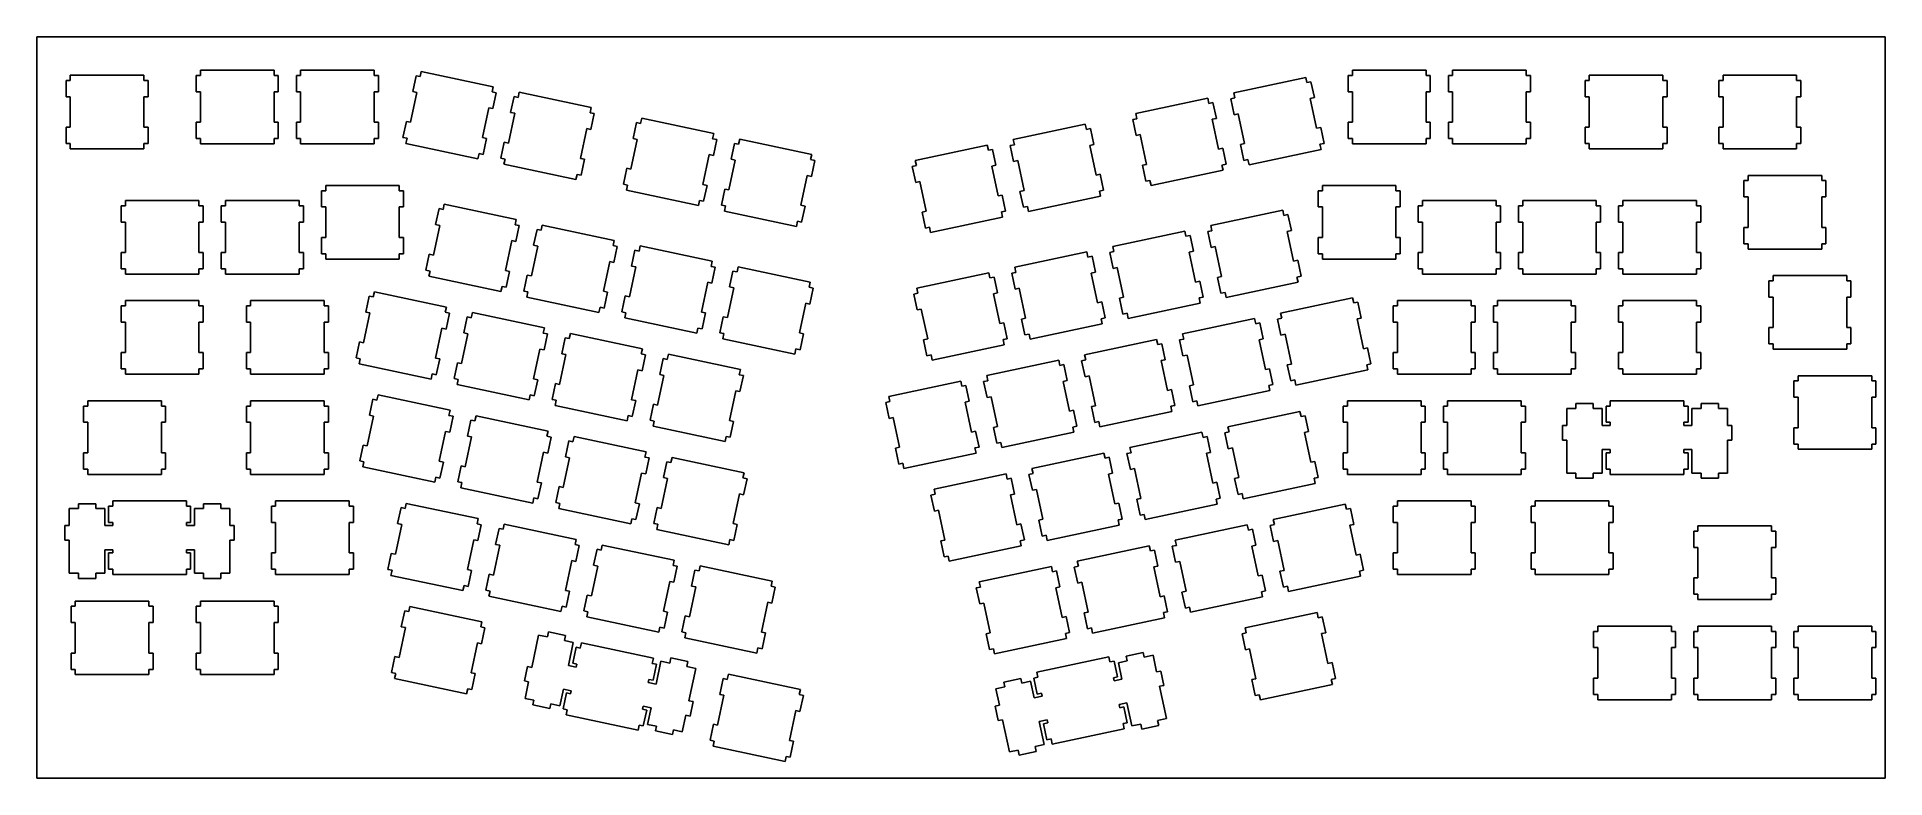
# Model space of a CAD drawing. Extents: x 0 to 352, y 0 to 141.
import ezdxf

# ---------------------------------------------------------------- set-up
doc = ezdxf.new("R2010")
doc.units = 0
doc.layers.get('0').update_dxf_attribs({"linetype": 'CONTINUOUS'})

msp = doc.modelspace()

# ---------------------------------------------------------------- linework, layer by layer
at = {"color": 0}
for p, q in [((0.0951, 141.369), (351.568, 141.369)), ((0.0951, 0.4024), (0.0951, 141.369)), ((351.568, 141.369), (351.568, 0.4024)), ((6.4299, 134.082), (6.4299, 133.083)), ((20.4294, 134.082), (6.4299, 134.082)), ((20.4294, 133.083), (20.4294, 134.082)), ((31.1947, 134.035), (30.394, 134.035)), ((30.394, 134.035), (30.394, 130.934)), ((31.1947, 135.034), (31.1947, 134.035)), ((45.194, 135.034), (31.1947, 135.034)), ((45.194, 134.035), (45.194, 135.034)), ((45.9948, 134.035), (45.194, 134.035)), ((45.9948, 130.934), (45.9948, 134.035)), ((50.2447, 134.035), (49.4439, 134.035)), ((49.4439, 134.035), (49.4439, 130.934)), ((50.2447, 135.034), (50.2447, 134.035)), ((64.244, 135.034), (50.2447, 135.034)), ((64.244, 134.035), (64.244, 135.034)), ((65.0448, 134.035), (64.244, 134.035)), ((65.0448, 130.934), (65.0448, 134.035)), ((72.1942, 134.004), (71.5504, 130.972)), ((72.9781, 133.838), (72.1942, 134.004)), ((73.1848, 134.815), (72.9781, 133.838)), ((86.8796, 131.906), (73.1848, 134.815)), ((241.396, 133.674), (227.703, 130.762)), ((241.604, 132.696), (241.396, 133.674)), ((250.27, 134.035), (249.469, 134.035)), ((249.469, 134.035), (249.469, 130.934)), ((250.27, 135.034), (250.27, 134.035)), ((264.269, 135.034), (250.27, 135.034)), ((264.269, 134.035), (264.269, 135.034)), ((265.07, 134.035), (264.269, 134.035)), ((265.07, 130.934), (265.07, 134.035)), ((269.32, 134.035), (268.519, 134.035)), ((268.519, 134.035), (268.519, 130.934)), ((269.32, 135.034), (269.32, 134.035)), ((283.319, 135.034), (269.32, 135.034)), ((283.319, 134.035), (283.319, 135.034)), ((284.12, 134.035), (283.319, 134.035)), ((284.12, 130.934), (284.12, 134.035)), ((295.322, 134.082), (295.322, 133.083)), ((309.323, 134.082), (295.322, 134.082)), ((309.323, 133.083), (309.323, 134.082)), ((320.754, 134.082), (320.754, 133.083)), ((334.753, 134.082), (320.754, 134.082)), ((334.753, 133.083), (334.753, 134.082)), ((6.4299, 133.083), (5.6293, 133.083)), ((5.6293, 133.083), (5.6293, 129.982)), ((21.2301, 133.083), (20.4294, 133.083)), ((21.2301, 129.982), (21.2301, 133.083)), ((30.394, 130.934), (31.1947, 130.934)), ((31.1947, 130.934), (31.1947, 125.134)), ((45.194, 125.134), (45.194, 130.934)), ((45.194, 130.934), (45.9948, 130.934)), ((49.4439, 130.934), (50.2447, 130.934)), ((50.2447, 130.934), (50.2447, 125.134)), ((64.244, 125.134), (64.244, 130.934)), ((64.244, 130.934), (65.0448, 130.934)), ((72.3318, 130.805), (71.126, 125.133)), ((71.5504, 130.972), (72.3318, 130.805)), ((86.6719, 130.926), (86.8796, 131.906)), ((87.4529, 130.761), (86.6719, 130.926)), ((86.8094, 127.729), (87.4529, 130.761)), ((91.8185, 130.856), (91.6107, 129.877)), ((105.512, 127.944), (91.8185, 130.856)), ((227.703, 130.762), (227.911, 129.785)), ((242.386, 132.861), (241.604, 132.696)), ((243.031, 129.829), (242.386, 132.861)), ((249.469, 130.934), (250.27, 130.934)), ((250.27, 130.934), (250.27, 125.134)), ((264.269, 125.134), (264.269, 130.934)), ((264.269, 130.934), (265.07, 130.934)), ((268.519, 130.934), (269.32, 130.934)), ((269.32, 130.934), (269.32, 125.134)), ((283.319, 125.134), (283.319, 130.934)), ((283.319, 130.934), (284.12, 130.934)), ((295.322, 133.083), (294.523, 133.083)), ((294.523, 133.083), (294.523, 129.982)), ((310.122, 133.083), (309.323, 133.083)), ((310.122, 129.982), (310.122, 133.083)), ((320.754, 133.083), (319.953, 133.083)), ((319.953, 133.083), (319.953, 129.982)), ((335.555, 133.083), (334.753, 133.083)), ((335.555, 129.982), (335.555, 133.083)), ((5.6293, 129.982), (6.4299, 129.982)), ((6.4299, 129.982), (6.4299, 124.182)), ((20.4294, 124.182), (20.4294, 129.982)), ((20.4294, 129.982), (21.2301, 129.982)), ((84.8212, 122.221), (86.0266, 127.894)), ((86.0266, 127.894), (86.8094, 127.729)), ((90.9669, 126.844), (89.7601, 121.171)), ((90.8279, 130.044), (90.1831, 127.011)), ((90.1831, 127.011), (90.9669, 126.844)), ((91.6107, 129.877), (90.8279, 130.044)), ((105.304, 126.967), (105.512, 127.944)), ((106.087, 126.799), (105.304, 126.967)), ((105.442, 123.767), (106.087, 126.799)), ((222.763, 129.712), (209.069, 126.802)), ((209.069, 126.802), (209.277, 125.823)), ((222.971, 128.735), (222.763, 129.712)), ((223.754, 128.9), (222.971, 128.735)), ((224.397, 125.869), (223.754, 128.9)), ((227.911, 129.785), (227.127, 129.618)), ((227.127, 129.618), (227.772, 126.585)), ((227.772, 126.585), (228.554, 126.752)), ((228.554, 126.752), (229.76, 121.079)), ((242.248, 129.662), (243.031, 129.829)), ((243.454, 123.989), (242.248, 129.662)), ((294.523, 129.982), (295.322, 129.982)), ((295.322, 129.982), (295.322, 124.182)), ((309.323, 124.182), (309.323, 129.982)), ((309.323, 129.982), (310.122, 129.982)), ((319.953, 129.982), (320.754, 129.982)), ((320.754, 129.982), (320.754, 124.182)), ((334.753, 124.182), (334.753, 129.982)), ((334.753, 129.982), (335.555, 129.982)), ((6.4299, 124.182), (5.6293, 124.182)), ((5.6293, 124.182), (5.6293, 121.083)), ((21.2301, 124.182), (20.4294, 124.182)), ((21.2301, 121.083), (21.2301, 124.182)), ((31.1947, 125.134), (30.394, 125.134)), ((30.394, 125.134), (30.394, 122.035)), ((45.9948, 125.134), (45.194, 125.134)), ((45.9948, 122.035), (45.9948, 125.134)), ((50.2447, 125.134), (49.4439, 125.134)), ((49.4439, 125.134), (49.4439, 122.035)), ((65.0448, 125.134), (64.244, 125.134)), ((65.0448, 122.035), (65.0448, 125.134)), ((70.3446, 125.298), (69.6997, 122.266)), ((71.126, 125.133), (70.3446, 125.298)), ((103.455, 118.261), (104.661, 123.934)), ((104.661, 123.934), (105.442, 123.767)), ((114.121, 125.093), (113.476, 122.06)), ((114.904, 124.926), (114.121, 125.093)), ((115.11, 125.905), (114.904, 124.926)), ((128.805, 122.994), (115.11, 125.905)), ((199.471, 124.762), (185.776, 121.85)), ((199.679, 123.784), (199.471, 124.762)), ((200.462, 123.949), (199.679, 123.784)), ((201.106, 120.917), (200.462, 123.949)), ((209.277, 125.823), (208.494, 125.658)), ((208.494, 125.658), (209.138, 122.625)), ((223.616, 125.702), (224.397, 125.869)), ((224.821, 120.028), (223.616, 125.702)), ((244.238, 124.156), (243.454, 123.989)), ((244.881, 121.124), (244.238, 124.156)), ((250.27, 125.134), (249.469, 125.134)), ((249.469, 125.134), (249.469, 122.035)), ((265.07, 125.134), (264.269, 125.134)), ((265.07, 122.035), (265.07, 125.134)), ((269.32, 125.134), (268.519, 125.134)), ((268.519, 125.134), (268.519, 122.035)), ((284.12, 125.134), (283.319, 125.134)), ((284.12, 122.035), (284.12, 125.134)), ((295.322, 124.182), (294.523, 124.182)), ((294.523, 124.182), (294.523, 121.083)), ((310.122, 124.182), (309.323, 124.182)), ((310.122, 121.083), (310.122, 124.182)), ((320.754, 124.182), (319.953, 124.182)), ((319.953, 124.182), (319.953, 121.083)), ((335.555, 124.182), (334.753, 124.182)), ((335.555, 121.083), (335.555, 124.182)), ((5.6293, 121.083), (6.4299, 121.083)), ((6.4299, 121.083), (6.4299, 120.082)), ((6.4299, 120.082), (20.4294, 120.082)), ((20.4294, 120.082), (20.4294, 121.083)), ((20.4294, 121.083), (21.2301, 121.083)), ((30.394, 122.035), (31.1947, 122.035)), ((31.1947, 122.035), (31.1947, 121.035)), ((31.1947, 121.035), (45.194, 121.035)), ((45.194, 121.035), (45.194, 122.035)), ((45.194, 122.035), (45.9948, 122.035)), ((49.4439, 122.035), (50.2447, 122.035)), ((50.2447, 122.035), (50.2447, 121.035)), ((50.2447, 121.035), (64.244, 121.035)), ((64.244, 121.035), (64.244, 122.035)), ((64.244, 122.035), (65.0448, 122.035)), ((69.6997, 122.266), (70.4825, 122.1)), ((70.4825, 122.1), (70.2744, 121.121)), ((70.2744, 121.121), (83.9682, 118.211)), ((85.6036, 122.055), (84.8212, 122.221)), ((84.9588, 119.023), (85.6036, 122.055)), ((88.9773, 121.338), (88.3338, 118.306)), ((89.7601, 121.171), (88.9773, 121.338)), ((114.259, 121.893), (113.053, 116.221)), ((113.476, 122.06), (114.259, 121.893)), ((128.597, 122.016), (128.805, 122.994)), ((129.38, 121.849), (128.597, 122.016)), ((128.735, 118.816), (129.38, 121.849)), ((132.755, 121.131), (132.11, 118.099)), ((133.536, 120.966), (132.755, 121.131)), ((133.744, 121.944), (133.536, 120.966)), ((147.439, 119.032), (133.744, 121.944)), ((180.836, 120.8), (167.142, 117.89)), ((181.044, 119.822), (180.836, 120.8)), ((181.828, 119.99), (181.044, 119.822)), ((182.471, 116.957), (181.828, 119.99)), ((185.984, 120.872), (185.201, 120.706)), ((185.201, 120.706), (185.847, 117.675)), ((185.776, 121.85), (185.984, 120.872)), ((200.324, 120.752), (201.106, 120.917)), ((201.529, 115.077), (200.324, 120.752)), ((209.138, 122.625), (209.922, 122.791)), ((209.922, 122.791), (211.128, 117.118)), ((225.604, 120.195), (224.821, 120.028)), ((226.249, 117.162), (225.604, 120.195)), ((229.76, 121.079), (228.979, 120.912)), ((228.979, 120.912), (229.622, 117.88)), ((230.613, 117.069), (244.307, 119.979)), ((244.099, 120.957), (244.881, 121.124)), ((244.307, 119.979), (244.099, 120.957)), ((249.469, 122.035), (250.27, 122.035)), ((250.27, 122.035), (250.27, 121.035)), ((250.27, 121.035), (264.269, 121.035)), ((264.269, 121.035), (264.269, 122.035)), ((264.269, 122.035), (265.07, 122.035)), ((268.519, 122.035), (269.32, 122.035)), ((269.32, 122.035), (269.32, 121.035)), ((269.32, 121.035), (283.319, 121.035)), ((283.319, 121.035), (283.319, 122.035)), ((283.319, 122.035), (284.12, 122.035)), ((294.523, 121.083), (295.322, 121.083)), ((295.322, 121.083), (295.322, 120.082)), ((295.322, 120.082), (309.323, 120.082)), ((309.323, 120.082), (309.323, 121.083)), ((309.323, 121.083), (310.122, 121.083)), ((319.953, 121.083), (320.754, 121.083)), ((320.754, 121.083), (320.754, 120.082)), ((320.754, 120.082), (334.753, 120.082)), ((334.753, 120.082), (334.753, 121.083)), ((334.753, 121.083), (335.555, 121.083)), ((83.9682, 118.211), (84.176, 119.189)), ((84.176, 119.189), (84.9588, 119.023)), ((88.3338, 118.306), (89.1148, 118.139)), ((89.1148, 118.139), (88.9081, 117.161)), ((88.9081, 117.161), (102.602, 114.25)), ((104.238, 118.094), (103.455, 118.261)), ((103.592, 115.062), (104.238, 118.094)), ((112.27, 116.386), (111.625, 113.355)), ((113.053, 116.221), (112.27, 116.386)), ((126.746, 113.309), (127.952, 118.984)), ((127.952, 118.984), (128.735, 118.816)), ((132.892, 117.934), (131.687, 112.259)), ((132.11, 118.099), (132.892, 117.934)), ((147.231, 118.054), (147.439, 119.032)), ((148.014, 117.888), (147.231, 118.054)), ((147.369, 114.857), (148.014, 117.888)), ((167.35, 116.913), (166.569, 116.746)), ((166.569, 116.746), (167.212, 113.713)), ((167.142, 117.89), (167.35, 116.913)), ((181.689, 116.79), (182.471, 116.957)), ((182.896, 111.117), (181.689, 116.79)), ((185.847, 117.675), (186.629, 117.84)), ((186.629, 117.84), (187.835, 112.167)), ((211.128, 117.118), (210.345, 116.951)), ((210.345, 116.951), (210.99, 113.92)), ((211.98, 113.108), (225.673, 116.018)), ((225.465, 116.997), (226.249, 117.162)), ((225.673, 116.018), (225.465, 116.997)), ((229.622, 117.88), (230.405, 118.047)), ((230.405, 118.047), (230.613, 117.069)), ((55.0072, 113.127), (55.0072, 112.127)), ((69.0065, 113.127), (55.0072, 113.127)), ((69.0065, 112.127), (69.0065, 113.127)), ((102.602, 114.25), (102.81, 115.229)), ((102.81, 115.229), (103.592, 115.062)), ((111.625, 113.355), (112.408, 113.188)), ((112.408, 113.188), (112.2, 112.211)), ((127.529, 113.144), (126.746, 113.309)), ((126.884, 110.111), (127.529, 113.144)), ((145.38, 109.35), (146.586, 115.022)), ((146.586, 115.022), (147.369, 114.857)), ((167.212, 113.713), (167.995, 113.88)), ((167.995, 113.88), (169.201, 108.206)), ((202.311, 115.244), (201.529, 115.077)), ((202.956, 112.212), (202.311, 115.244)), ((210.99, 113.92), (211.771, 114.085)), ((211.771, 114.085), (211.98, 113.108)), ((244.555, 113.127), (244.555, 112.127)), ((258.554, 113.127), (244.555, 113.127)), ((258.554, 112.127), (258.554, 113.127)), ((325.516, 114.033), (324.717, 114.033)), ((324.717, 114.033), (324.717, 110.932)), ((325.516, 115.032), (325.516, 114.033)), ((339.517, 115.032), (325.516, 115.032)), ((339.517, 114.033), (339.517, 115.032)), ((340.316, 114.033), (339.517, 114.033)), ((340.316, 110.932), (340.316, 114.033)), ((16.9072, 109.269), (16.1065, 109.269)), ((16.1065, 109.269), (16.1065, 106.17)), ((16.9072, 110.269), (16.9072, 109.269)), ((30.9066, 110.269), (16.9072, 110.269)), ((30.9066, 109.269), (30.9066, 110.269)), ((31.7059, 109.269), (30.9066, 109.269)), ((31.7059, 106.17), (31.7059, 109.269)), ((35.9572, 109.269), (35.1565, 109.269)), ((35.1565, 109.269), (35.1565, 106.17)), ((35.9572, 110.269), (35.9572, 109.269)), ((49.9565, 110.269), (35.9572, 110.269)), ((49.9565, 109.269), (49.9565, 110.269)), ((50.7559, 109.269), (49.9565, 109.269)), ((50.7559, 106.17), (50.7559, 109.269)), ((55.0072, 112.127), (54.2064, 112.127)), ((54.2064, 112.127), (54.2064, 109.028)), ((54.2064, 109.028), (55.0072, 109.028)), ((55.0072, 109.028), (55.0072, 103.227)), ((69.8059, 112.127), (69.0065, 112.127)), ((69.0065, 103.227), (69.0065, 109.028)), ((69.0065, 109.028), (69.8059, 109.028)), ((69.8059, 109.028), (69.8059, 112.127)), ((77.5518, 109.543), (77.3437, 108.566)), ((91.2453, 106.633), (77.5518, 109.543)), ((112.2, 112.211), (125.895, 109.299)), ((125.895, 109.299), (126.103, 110.278)), ((126.103, 110.278), (126.884, 110.111)), ((130.904, 112.426), (130.259, 109.393)), ((130.259, 109.393), (131.042, 109.227)), ((131.042, 109.227), (130.834, 108.249)), ((131.687, 112.259), (130.904, 112.426)), ((146.163, 109.182), (145.38, 109.35)), ((145.518, 106.15), (146.163, 109.182)), ((183.677, 111.283), (182.896, 111.117)), ((184.322, 108.252), (183.677, 111.283)), ((187.835, 112.167), (187.052, 112)), ((187.052, 112), (187.697, 108.968)), ((187.697, 108.968), (188.48, 109.134)), ((188.48, 109.134), (188.688, 108.157)), ((188.688, 108.157), (202.382, 111.067)), ((202.173, 112.045), (202.956, 112.212)), ((202.382, 111.067), (202.173, 112.045)), ((244.555, 112.127), (243.754, 112.127)), ((243.754, 112.127), (243.754, 109.028)), ((243.754, 109.028), (244.555, 109.028)), ((244.555, 109.028), (244.555, 103.227)), ((259.355, 112.127), (258.554, 112.127)), ((258.554, 103.227), (258.554, 109.028)), ((258.554, 109.028), (259.355, 109.028)), ((259.355, 109.028), (259.355, 112.127)), ((263.605, 109.269), (262.804, 109.269)), ((262.804, 109.269), (262.804, 106.17)), ((263.605, 110.269), (263.605, 109.269)), ((277.604, 110.269), (263.605, 110.269)), ((277.604, 109.269), (277.604, 110.269)), ((278.405, 109.269), (277.604, 109.269)), ((278.405, 106.17), (278.405, 109.269)), ((282.655, 109.269), (281.854, 109.269)), ((281.854, 109.269), (281.854, 106.17)), ((282.655, 110.269), (282.655, 109.269)), ((296.654, 110.269), (282.655, 110.269)), ((296.654, 109.269), (296.654, 110.269)), ((297.455, 109.269), (296.654, 109.269)), ((297.455, 106.17), (297.455, 109.269)), ((301.705, 109.269), (300.904, 109.269)), ((300.904, 109.269), (300.904, 106.17)), ((301.705, 110.269), (301.705, 109.269)), ((315.704, 110.269), (301.705, 110.269)), ((315.704, 109.269), (315.704, 110.269)), ((316.505, 109.269), (315.704, 109.269)), ((316.505, 106.17), (316.505, 109.269)), ((324.717, 110.932), (325.516, 110.932)), ((325.516, 110.932), (325.516, 105.132)), ((339.517, 105.132), (339.517, 110.932)), ((339.517, 110.932), (340.316, 110.932)), ((16.1065, 106.17), (16.9072, 106.17)), ((16.9072, 106.17), (16.9072, 100.37)), ((30.9066, 100.37), (30.9066, 106.17)), ((30.9066, 106.17), (31.7059, 106.17)), ((35.1565, 106.17), (35.9572, 106.17)), ((35.9572, 106.17), (35.9572, 100.37)), ((49.9565, 100.37), (49.9565, 106.17)), ((49.9565, 106.17), (50.7559, 106.17)), ((76.6988, 105.533), (75.493, 99.8594)), ((76.5609, 108.731), (75.916, 105.7)), ((75.916, 105.7), (76.6988, 105.533)), ((77.3437, 108.566), (76.5609, 108.731)), ((91.0375, 105.654), (91.2453, 106.633)), ((91.8199, 105.489), (91.0375, 105.654)), ((91.1751, 102.456), (91.8199, 105.489)), ((96.1842, 105.583), (95.9764, 104.604)), ((109.878, 102.671), (96.1842, 105.583)), ((130.834, 108.249), (144.527, 105.339)), ((144.527, 105.339), (144.735, 106.317)), ((144.735, 106.317), (145.518, 106.15)), ((169.201, 108.206), (168.418, 108.041)), ((168.418, 108.041), (169.063, 105.008)), ((170.054, 104.196), (183.747, 107.107)), ((183.54, 108.085), (184.322, 108.252)), ((183.747, 107.107), (183.54, 108.085)), ((237.031, 108.401), (223.336, 105.489)), ((223.336, 105.489), (223.544, 104.512)), ((237.239, 107.422), (237.031, 108.401)), ((238.02, 107.589), (237.239, 107.422)), ((238.665, 104.556), (238.02, 107.589)), ((262.804, 106.17), (263.605, 106.17)), ((263.605, 106.17), (263.605, 100.37)), ((277.604, 100.37), (277.604, 106.17)), ((277.604, 106.17), (278.405, 106.17)), ((281.854, 106.17), (282.655, 106.17)), ((282.655, 106.17), (282.655, 100.37)), ((296.654, 100.37), (296.654, 106.17)), ((296.654, 106.17), (297.455, 106.17)), ((300.904, 106.17), (301.705, 106.17)), ((301.705, 106.17), (301.705, 100.37)), ((315.704, 100.37), (315.704, 106.17)), ((315.704, 106.17), (316.505, 106.17)), ((55.0072, 103.227), (54.2064, 103.227)), ((54.2064, 103.227), (54.2064, 100.127)), ((69.8059, 103.227), (69.0065, 103.227)), ((69.8059, 100.127), (69.8059, 103.227)), ((89.1868, 96.9479), (90.3923, 102.622)), ((90.3923, 102.622), (91.1751, 102.456)), ((95.195, 104.771), (94.5501, 101.738)), ((95.9764, 104.604), (95.195, 104.771)), ((109.671, 101.694), (109.878, 102.671)), ((169.063, 105.008), (169.846, 105.175)), ((169.846, 105.175), (170.054, 104.196)), ((218.397, 104.44), (204.702, 101.53)), ((218.605, 103.462), (218.397, 104.44)), ((219.388, 103.628), (218.605, 103.462)), ((220.031, 100.595), (219.388, 103.628)), ((223.544, 104.512), (222.761, 104.345)), ((222.761, 104.345), (223.406, 101.314)), ((237.883, 104.39), (238.665, 104.556)), ((239.088, 98.7171), (237.883, 104.39)), ((244.555, 103.227), (243.754, 103.227)), ((243.754, 103.227), (243.754, 100.127)), ((259.355, 103.227), (258.554, 103.227)), ((259.355, 100.127), (259.355, 103.227)), ((325.516, 105.132), (324.717, 105.132)), ((324.717, 105.132), (324.717, 102.033)), ((324.717, 102.033), (325.516, 102.033)), ((325.516, 102.033), (325.516, 101.032)), ((340.316, 105.132), (339.517, 105.132)), ((339.517, 101.032), (339.517, 102.033)), ((339.517, 102.033), (340.316, 102.033)), ((340.316, 102.033), (340.316, 105.132)), ((16.9072, 100.37), (16.1065, 100.37)), ((16.1065, 100.37), (16.1065, 97.2689)), ((31.7059, 100.37), (30.9066, 100.37)), ((31.7059, 97.2689), (31.7059, 100.37)), ((35.9572, 100.37), (35.1565, 100.37)), ((35.1565, 100.37), (35.1565, 97.2689)), ((50.7559, 100.37), (49.9565, 100.37)), ((50.7559, 97.2689), (50.7559, 100.37)), ((54.2064, 100.127), (55.0072, 100.127)), ((55.0072, 100.127), (55.0072, 99.1277)), ((55.0072, 99.1277), (69.0065, 99.1277)), ((69.0065, 99.1277), (69.0065, 100.127)), ((69.0065, 100.127), (69.8059, 100.127)), ((74.7102, 100.026), (74.0653, 96.9931)), ((75.493, 99.8594), (74.7102, 100.026)), ((95.3326, 101.572), (94.1268, 95.8991)), ((94.5501, 101.738), (95.3326, 101.572)), ((107.821, 92.9887), (109.026, 98.6621)), ((109.026, 98.6621), (109.809, 98.4952)), ((110.454, 101.527), (109.671, 101.694)), ((109.809, 98.4952), (110.454, 101.527)), ((113.829, 100.81), (113.184, 97.7773)), ((114.61, 100.644), (113.829, 100.81)), ((114.818, 101.622), (114.61, 100.644)), ((128.513, 98.7118), (114.818, 101.622)), ((128.305, 97.7332), (128.513, 98.7118)), ((199.763, 100.48), (186.069, 97.5678)), ((199.971, 99.5013), (199.763, 100.48)), ((200.754, 99.6678), (199.971, 99.5013)), ((201.399, 96.635), (200.754, 99.6678)), ((204.91, 100.551), (204.129, 100.385)), ((204.129, 100.385), (204.772, 97.3529)), ((204.702, 101.53), (204.91, 100.551)), ((219.25, 100.43), (220.031, 100.595)), ((220.456, 94.7568), (219.25, 100.43)), ((223.406, 101.314), (224.189, 101.479)), ((224.189, 101.479), (225.395, 95.8067)), ((239.871, 98.884), (239.088, 98.7171)), ((240.516, 95.8508), (239.871, 98.884)), ((243.754, 100.127), (244.555, 100.127)), ((244.555, 100.127), (244.555, 99.1277)), ((244.555, 99.1277), (258.554, 99.1277)), ((258.554, 99.1277), (258.554, 100.127)), ((258.554, 100.127), (259.355, 100.127)), ((263.605, 100.37), (262.804, 100.37)), ((262.804, 100.37), (262.804, 97.2689)), ((278.405, 100.37), (277.604, 100.37)), ((278.405, 97.2689), (278.405, 100.37)), ((282.655, 100.37), (281.854, 100.37)), ((281.854, 100.37), (281.854, 97.2689)), ((297.455, 100.37), (296.654, 100.37)), ((297.455, 97.2689), (297.455, 100.37)), ((301.705, 100.37), (300.904, 100.37)), ((300.904, 100.37), (300.904, 97.2689)), ((316.505, 100.37), (315.704, 100.37)), ((316.505, 97.2689), (316.505, 100.37)), ((325.516, 101.032), (339.517, 101.032)), ((16.1065, 97.2689), (16.9072, 97.2689)), ((16.9072, 97.2689), (16.9072, 96.2699)), ((16.9072, 96.2699), (30.9066, 96.2699)), ((30.9066, 96.2699), (30.9066, 97.2689)), ((30.9066, 97.2689), (31.7059, 97.2689)), ((35.1565, 97.2689), (35.9572, 97.2689)), ((35.9572, 97.2689), (35.9572, 96.2699)), ((35.9572, 96.2699), (49.9565, 96.2699)), ((49.9565, 96.2699), (49.9565, 97.2689)), ((49.9565, 97.2689), (50.7559, 97.2689)), ((74.0653, 96.9931), (74.8482, 96.828)), ((74.8482, 96.828), (74.64, 95.8494)), ((74.64, 95.8494), (88.3348, 92.939)), ((89.9693, 96.7825), (89.1868, 96.9479)), ((89.3244, 93.7507), (89.9693, 96.7825)), ((93.3443, 96.066), (92.6994, 93.0328)), ((94.1268, 95.8991), (93.3443, 96.066)), ((113.967, 97.6119), (112.761, 91.9385)), ((113.184, 97.7773), (113.967, 97.6119)), ((129.088, 97.5663), (128.305, 97.7332)), ((128.443, 94.5349), (129.088, 97.5663)), ((132.461, 96.8498), (131.818, 93.817)), ((133.244, 96.6833), (132.461, 96.8498)), ((133.452, 97.6616), (133.244, 96.6833)), ((147.147, 94.7498), (133.452, 97.6616)), ((181.13, 96.5179), (167.436, 93.6075)), ((181.337, 95.5407), (181.13, 96.5179)), ((182.12, 95.7061), (181.337, 95.5407)), ((182.765, 92.6744), (182.12, 95.7061)), ((186.276, 96.5909), (185.495, 96.424)), ((185.495, 96.424), (186.139, 93.3909)), ((186.069, 97.5678), (186.276, 96.5909)), ((200.615, 96.4681), (201.399, 96.635)), ((201.822, 90.7948), (200.615, 96.4681)), ((204.772, 97.3529), (205.555, 97.5184)), ((205.555, 97.5184), (206.761, 91.845)), ((221.237, 94.9219), (220.456, 94.7568)), ((221.882, 91.8905), (221.237, 94.9219)), ((225.395, 95.8067), (224.612, 95.6398)), ((224.612, 95.6398), (225.257, 92.607)), ((239.733, 95.6839), (240.516, 95.8508)), ((239.941, 94.7071), (239.733, 95.6839)), ((262.804, 97.2689), (263.605, 97.2689)), ((263.605, 97.2689), (263.605, 96.2699)), ((263.605, 96.2699), (277.604, 96.2699)), ((277.604, 96.2699), (277.604, 97.2689)), ((277.604, 97.2689), (278.405, 97.2689)), ((281.854, 97.2689), (282.655, 97.2689)), ((282.655, 97.2689), (282.655, 96.2699)), ((282.655, 96.2699), (296.654, 96.2699)), ((296.654, 96.2699), (296.654, 97.2689)), ((296.654, 97.2689), (297.455, 97.2689)), ((300.904, 97.2689), (301.705, 97.2689)), ((301.705, 97.2689), (301.705, 96.2699)), ((301.705, 96.2699), (315.704, 96.2699)), ((315.704, 96.2699), (315.704, 97.2689)), ((315.704, 97.2689), (316.505, 97.2689)), ((330.28, 94.9826), (329.479, 94.9826)), ((329.479, 94.9826), (329.479, 91.882)), ((330.28, 95.9817), (330.28, 94.9826)), ((344.279, 95.9817), (330.28, 95.9817)), ((344.279, 94.9826), (344.279, 95.9817)), ((345.08, 94.9826), (344.279, 94.9826)), ((345.08, 91.882), (345.08, 94.9826)), ((63.2837, 92.0778), (62.6389, 89.0461)), ((64.0652, 91.911), (63.2837, 92.0778)), ((64.2729, 92.891), (64.0652, 91.911)), ((77.9681, 89.9791), (64.2729, 92.891)), ((88.3348, 92.939), (88.543, 93.9161)), ((88.543, 93.9161), (89.3244, 93.7507)), ((92.6994, 93.0328), (93.4819, 92.8659)), ((93.4819, 92.8659), (93.2737, 91.8891)), ((93.2737, 91.8891), (106.969, 88.9773)), ((108.603, 92.8218), (107.821, 92.9887)), ((107.958, 89.789), (108.603, 92.8218)), ((111.978, 92.1039), (111.333, 89.0722)), ((112.761, 91.9385), (111.978, 92.1039)), ((126.454, 89.0266), (127.66, 94.7)), ((127.66, 94.7), (128.443, 94.5349)), ((132.599, 93.6502), (131.393, 87.9768)), ((131.818, 93.817), (132.599, 93.6502)), ((146.939, 93.7729), (147.147, 94.7498)), ((147.72, 93.6061), (146.939, 93.7729)), ((147.077, 90.5729), (147.72, 93.6061)), ((167.644, 92.6289), (166.861, 92.4638)), ((166.861, 92.4638), (167.506, 89.432)), ((167.436, 93.6075), (167.644, 92.6289)), ((181.981, 92.5089), (182.765, 92.6744)), ((183.188, 86.8345), (181.981, 92.5089)), ((186.139, 93.3909), (186.921, 93.5577)), ((186.921, 93.5577), (188.127, 87.8844)), ((206.761, 91.845), (205.978, 91.6795)), ((205.978, 91.6795), (206.623, 88.6478)), ((221.099, 91.725), (221.882, 91.8905)), ((221.307, 90.745), (221.099, 91.725)), ((225.257, 92.607), (226.04, 92.7749)), ((226.04, 92.7749), (226.248, 91.7952)), ((226.248, 91.7952), (239.941, 94.7071)), ((250.308, 91.7469), (236.615, 88.8365)), ((250.516, 90.7701), (250.308, 91.7469)), ((329.479, 91.882), (330.28, 91.882)), ((330.28, 91.882), (330.28, 86.082)), ((344.279, 86.082), (344.279, 91.882)), ((344.279, 91.882), (345.08, 91.882)), ((16.9072, 90.2187), (16.1065, 90.2187)), ((16.1065, 90.2187), (16.1065, 87.1195)), ((16.9072, 91.2192), (16.9072, 90.2187)), ((30.9066, 91.2192), (16.9072, 91.2192)), ((30.9066, 90.2187), (30.9066, 91.2192)), ((31.7059, 90.2187), (30.9066, 90.2187)), ((31.7059, 87.1195), (31.7059, 90.2187)), ((40.7197, 90.2187), (39.9189, 90.2187)), ((39.9189, 90.2187), (39.9189, 87.1195)), ((40.7197, 91.2192), (40.7197, 90.2187)), ((54.719, 91.2192), (40.7197, 91.2192)), ((54.719, 90.2187), (54.719, 91.2192)), ((55.5198, 90.2187), (54.719, 90.2187)), ((55.5198, 87.1195), (55.5198, 90.2187)), ((63.4213, 88.8792), (62.2155, 83.2058)), ((62.6389, 89.0461), (63.4213, 88.8792)), ((77.76, 89.002), (77.9681, 89.9791)), ((78.5428, 88.834), (77.76, 89.002)), ((77.8979, 85.8023), (78.5428, 88.834)), ((81.9161, 88.1172), (81.2726, 85.0858)), ((82.6989, 87.9521), (81.9161, 88.1172)), ((82.907, 88.9289), (82.6989, 87.9521)), ((96.6018, 86.0185), (82.907, 88.9289)), ((106.969, 88.9773), (107.176, 89.9555)), ((107.176, 89.9555), (107.958, 89.789)), ((111.333, 89.0722), (112.116, 88.9071)), ((112.116, 88.9071), (111.908, 87.927)), ((111.908, 87.927), (125.601, 85.018)), ((127.237, 88.8615), (126.454, 89.0266)), ((126.592, 85.8284), (127.237, 88.8615)), ((130.612, 88.1433), (129.967, 85.1119)), ((131.393, 87.9768), (130.612, 88.1433)), ((145.088, 85.0664), (146.294, 90.7411)), ((146.294, 90.7411), (147.077, 90.5729)), ((167.506, 89.432), (168.287, 89.5974)), ((168.287, 89.5974), (169.493, 83.9241)), ((188.127, 87.8844), (187.344, 87.7189)), ((202.603, 90.9616), (201.822, 90.7948)), ((202.466, 87.763), (203.248, 87.9299)), ((203.248, 87.9299), (202.603, 90.9616)), ((206.623, 88.6478), (207.406, 88.8132)), ((207.406, 88.8132), (207.614, 87.8346)), ((207.614, 87.8346), (221.307, 90.745)), ((236.615, 88.8365), (236.821, 87.8582)), ((251.299, 90.9355), (250.516, 90.7701)), ((251.16, 87.7369), (251.944, 87.9038)), ((251.944, 87.9038), (251.299, 90.9355)), ((258.841, 90.2187), (258.042, 90.2187)), ((258.042, 90.2187), (258.042, 87.1195)), ((258.841, 91.2192), (258.841, 90.2187)), ((272.842, 91.2192), (258.841, 91.2192)), ((272.842, 90.2187), (272.842, 91.2192)), ((273.641, 90.2187), (272.842, 90.2187)), ((273.641, 87.1195), (273.641, 90.2187)), ((277.891, 90.2187), (277.092, 90.2187)), ((277.092, 90.2187), (277.092, 87.1195)), ((277.891, 91.2192), (277.891, 90.2187)), ((291.892, 91.2192), (277.891, 91.2192)), ((291.892, 90.2187), (291.892, 91.2192)), ((292.691, 90.2187), (291.892, 90.2187)), ((292.691, 87.1195), (292.691, 90.2187)), ((301.705, 90.2187), (300.904, 90.2187)), ((300.904, 90.2187), (300.904, 87.1195)), ((301.705, 91.2192), (301.705, 90.2187)), ((315.704, 91.2192), (301.705, 91.2192)), ((315.704, 90.2187), (315.704, 91.2192)), ((316.505, 90.2187), (315.704, 90.2187)), ((316.505, 87.1195), (316.505, 90.2187)), ((16.1065, 87.1195), (16.9072, 87.1195)), ((16.9072, 87.1195), (16.9072, 81.3195)), ((30.9066, 81.3195), (30.9066, 87.1195)), ((30.9066, 87.1195), (31.7059, 87.1195)), ((39.9189, 87.1195), (40.7197, 87.1195)), ((40.7197, 87.1195), (40.7197, 81.3195)), ((54.719, 81.3195), (54.719, 87.1195)), ((54.719, 87.1195), (55.5198, 87.1195)), ((75.9093, 80.2954), (77.1151, 85.9688)), ((77.1151, 85.9688), (77.8979, 85.8023)), ((82.054, 84.9189), (80.8482, 79.2455)), ((81.2726, 85.0858), (82.054, 84.9189)), ((96.3937, 85.0403), (96.6018, 86.0185)), ((97.1751, 84.8748), (96.3937, 85.0403)), ((96.5316, 81.8416), (97.1751, 84.8748)), ((101.541, 84.9683), (101.333, 83.99)), ((115.234, 82.0579), (101.541, 84.9683)), ((125.601, 85.018), (125.809, 85.9952)), ((125.809, 85.9952), (126.592, 85.8284)), ((129.967, 85.1119), (130.75, 84.945)), ((130.75, 84.945), (130.542, 83.9682)), ((145.871, 84.9009), (145.088, 85.0664)), ((145.226, 81.8677), (145.871, 84.9009)), ((183.971, 87.001), (183.188, 86.8345)), ((184.614, 83.9692), (183.971, 87.001)), ((187.344, 87.7189), (187.989, 84.6861)), ((187.989, 84.6861), (188.772, 84.8526)), ((188.772, 84.8526), (188.98, 83.8743)), ((188.98, 83.8743), (202.674, 86.7862)), ((202.674, 86.7862), (202.466, 87.763)), ((231.674, 87.7866), (217.981, 84.8748)), ((217.981, 84.8748), (218.189, 83.8976)), ((231.883, 86.808), (231.674, 87.7866)), ((232.664, 86.9749), (231.883, 86.808)), ((233.31, 83.9417), (232.664, 86.9749)), ((236.821, 87.8582), (236.04, 87.6928)), ((236.04, 87.6928), (236.684, 84.6596)), ((236.684, 84.6596), (237.466, 84.8265)), ((237.466, 84.8265), (238.672, 79.1517)), ((252.367, 82.0635), (251.16, 87.7369)), ((258.042, 87.1195), (258.841, 87.1195)), ((258.841, 87.1195), (258.841, 81.3195)), ((272.842, 81.3195), (272.842, 87.1195)), ((272.842, 87.1195), (273.641, 87.1195)), ((277.092, 87.1195), (277.891, 87.1195)), ((277.891, 87.1195), (277.891, 81.3195)), ((291.892, 81.3195), (291.892, 87.1195)), ((291.892, 87.1195), (292.691, 87.1195)), ((300.904, 87.1195), (301.705, 87.1195)), ((301.705, 87.1195), (301.705, 81.3195)), ((315.704, 81.3195), (315.704, 87.1195)), ((315.704, 87.1195), (316.505, 87.1195)), ((330.28, 86.082), (329.479, 86.082)), ((329.479, 86.082), (329.479, 82.9829)), ((345.08, 86.082), (344.279, 86.082)), ((345.08, 82.9829), (345.08, 86.082)), ((16.9072, 81.3195), (16.1065, 81.3195)), ((16.1065, 81.3195), (16.1065, 78.219)), ((31.7059, 81.3195), (30.9066, 81.3195)), ((31.7059, 78.219), (31.7059, 81.3195)), ((40.7197, 81.3195), (39.9189, 81.3195)), ((39.9189, 81.3195), (39.9189, 78.219)), ((55.5198, 81.3195), (54.719, 81.3195)), ((55.5198, 78.219), (55.5198, 81.3195)), ((61.4331, 83.3727), (60.7882, 80.3409)), ((62.2155, 83.2058), (61.4331, 83.3727)), ((94.543, 76.3351), (95.7488, 82.0085)), ((95.7488, 82.0085), (96.5316, 81.8416)), ((100.689, 80.9583), (99.4819, 75.2849)), ((100.55, 84.1569), (99.9049, 81.1237)), ((99.9049, 81.1237), (100.689, 80.9583)), ((101.333, 83.99), (100.55, 84.1569)), ((115.028, 81.0796), (115.234, 82.0579)), ((115.809, 80.9128), (115.028, 81.0796)), ((115.165, 77.8813), (115.809, 80.9128)), ((120.174, 81.008), (119.967, 80.0294)), ((133.868, 78.0976), (120.174, 81.008)), ((130.542, 83.9682), (144.235, 81.0563)), ((144.235, 81.0563), (144.443, 82.036)), ((144.443, 82.036), (145.226, 81.8677)), ((169.493, 83.9241), (168.712, 83.7572)), ((168.712, 83.7572), (169.356, 80.7254)), ((169.356, 80.7254), (170.138, 80.8923)), ((170.138, 80.8923), (170.346, 79.9137)), ((170.346, 79.9137), (184.041, 82.8241)), ((183.833, 83.8027), (184.614, 83.9692)), ((184.041, 82.8241), (183.833, 83.8027)), ((213.041, 83.826), (199.347, 80.917)), ((199.347, 80.917), (199.555, 79.9373)), ((213.249, 82.8477), (213.041, 83.826)), ((214.031, 83.0143), (213.249, 82.8477)), ((214.675, 79.9814), (214.031, 83.0143)), ((218.189, 83.8976), (217.405, 83.7311)), ((217.405, 83.7311), (218.051, 80.6993)), ((218.051, 80.6993), (218.833, 80.8662)), ((218.833, 80.8662), (220.038, 75.1928)), ((232.526, 83.7766), (233.31, 83.9417)), ((233.732, 78.1032), (232.526, 83.7766)), ((253.147, 82.2318), (252.367, 82.0635)), ((253.793, 79.1972), (253.147, 82.2318)), ((258.841, 81.3195), (258.042, 81.3195)), ((258.042, 81.3195), (258.042, 78.219)), ((273.641, 81.3195), (272.842, 81.3195)), ((273.641, 78.219), (273.641, 81.3195)), ((277.891, 81.3195), (277.092, 81.3195)), ((277.092, 81.3195), (277.092, 78.219)), ((292.691, 81.3195), (291.892, 81.3195)), ((292.691, 78.219), (292.691, 81.3195)), ((301.705, 81.3195), (300.904, 81.3195)), ((300.904, 81.3195), (300.904, 78.219)), ((316.505, 81.3195), (315.704, 81.3195)), ((316.505, 78.219), (316.505, 81.3195)), ((329.479, 82.9829), (330.28, 82.9829)), ((330.28, 82.9829), (330.28, 81.9824)), ((330.28, 81.9824), (344.279, 81.9824)), ((344.279, 81.9824), (344.279, 82.9829)), ((344.279, 82.9829), (345.08, 82.9829)), ((16.1065, 78.219), (16.9072, 78.219)), ((16.9072, 78.219), (16.9072, 77.2199)), ((30.9066, 77.2199), (30.9066, 78.219)), ((30.9066, 78.219), (31.7059, 78.219)), ((39.9189, 78.219), (40.7197, 78.219)), ((40.7197, 78.219), (40.7197, 77.2199)), ((54.719, 77.2199), (54.719, 78.219)), ((54.719, 78.219), (55.5198, 78.219)), ((60.7882, 80.3409), (61.5707, 80.1744)), ((61.5707, 80.1744), (61.3625, 79.1958)), ((61.3625, 79.1958), (75.0563, 76.2854)), ((76.6921, 80.1289), (75.9093, 80.2954)), ((76.0469, 77.0971), (76.6921, 80.1289)), ((80.0668, 79.411), (79.4219, 76.3792)), ((80.8482, 79.2455), (80.0668, 79.411)), ((113.177, 72.3745), (114.383, 78.0479)), ((114.383, 78.0479), (115.165, 77.8813)), ((119.185, 80.1963), (118.539, 77.1631)), ((119.967, 80.0294), (119.185, 80.1963)), ((133.66, 77.1179), (133.868, 78.0976)), ((194.407, 79.8657), (180.713, 76.9539)), ((194.615, 78.8871), (194.407, 79.8657)), ((195.398, 79.054), (194.615, 78.8871)), ((196.041, 76.0208), (195.398, 79.054)), ((199.555, 79.9373), (198.772, 79.7705)), ((198.772, 79.7705), (199.416, 76.7387)), ((213.894, 79.816), (214.675, 79.9814)), ((215.099, 74.1426), (213.894, 79.816)), ((234.516, 78.2697), (233.732, 78.1032)), ((235.16, 75.2369), (234.516, 78.2697)), ((238.672, 79.1517), (237.889, 78.9862)), ((237.889, 78.9862), (238.534, 75.9548)), ((239.525, 75.1431), (253.219, 78.0535)), ((253.01, 79.0317), (253.793, 79.1972)), ((253.219, 78.0535), (253.01, 79.0317)), ((258.042, 78.219), (258.841, 78.219)), ((258.841, 78.219), (258.841, 77.2199)), ((272.842, 77.2199), (272.842, 78.219)), ((272.842, 78.219), (273.641, 78.219)), ((277.092, 78.219), (277.891, 78.219)), ((277.891, 78.219), (277.891, 77.2199)), ((291.892, 77.2199), (291.892, 78.219)), ((291.892, 78.219), (292.691, 78.219)), ((300.904, 78.219), (301.705, 78.219)), ((301.705, 78.219), (301.705, 77.2199)), ((315.704, 77.2199), (315.704, 78.219)), ((315.704, 78.219), (316.505, 78.219)), ((16.9072, 77.2199), (30.9066, 77.2199)), ((40.7197, 77.2199), (54.719, 77.2199)), ((75.0563, 76.2854), (75.2644, 77.264)), ((75.2644, 77.264), (76.0469, 77.0971)), ((79.4219, 76.3792), (80.2047, 76.2138)), ((80.2047, 76.2138), (79.9966, 75.2355)), ((79.9966, 75.2355), (93.69, 72.3251)), ((95.3258, 76.1683), (94.543, 76.3351)), ((94.681, 73.1365), (95.3258, 76.1683)), ((98.7005, 75.4518), (98.0556, 72.42)), ((99.4819, 75.2849), (98.7005, 75.4518)), ((119.323, 76.998), (118.117, 71.3246)), ((118.539, 77.1631), (119.323, 76.998)), ((131.811, 68.4142), (133.017, 74.0862)), ((133.017, 74.0862), (133.798, 73.9207)), ((134.444, 76.9525), (133.66, 77.1179)), ((133.798, 73.9207), (134.444, 76.9525)), ((175.773, 75.9037), (162.08, 72.9933)), ((175.981, 74.9268), (175.773, 75.9037)), ((176.764, 75.0919), (175.981, 74.9268)), ((177.409, 72.0605), (176.764, 75.0919)), ((180.92, 75.9767), (180.139, 75.8102)), ((180.139, 75.8102), (180.782, 72.777)), ((180.713, 76.9539), (180.92, 75.9767)), ((195.26, 75.8543), (196.041, 76.0208)), ((196.465, 70.1809), (195.26, 75.8543)), ((199.416, 76.7387), (200.2, 76.9041)), ((200.2, 76.9041), (201.404, 71.2308)), ((215.882, 74.3081), (215.099, 74.1426)), ((216.527, 71.2763), (215.882, 74.3081)), ((220.038, 75.1928), (219.257, 75.026)), ((219.257, 75.026), (219.901, 71.9928)), ((220.891, 71.181), (234.585, 74.0929)), ((234.378, 75.0701), (235.16, 75.2369)), ((234.585, 74.0929), (234.378, 75.0701)), ((238.534, 75.9548), (239.317, 76.1199)), ((239.317, 76.1199), (239.525, 75.1431)), ((258.841, 77.2199), (272.842, 77.2199)), ((277.891, 77.2199), (291.892, 77.2199)), ((301.705, 77.2199), (315.704, 77.2199)), ((335.041, 75.9326), (334.242, 75.9326)), ((334.242, 75.9326), (334.242, 72.832)), ((335.041, 76.9317), (335.041, 75.9326)), ((349.042, 76.9317), (335.041, 76.9317)), ((349.042, 75.9326), (349.042, 76.9317)), ((349.841, 75.9326), (349.042, 75.9326)), ((349.841, 72.832), (349.841, 75.9326)), ((9.762, 71.1687), (8.9628, 71.1687)), ((8.9628, 71.1687), (8.9628, 68.0695)), ((9.762, 72.1692), (9.762, 71.1687)), ((23.7629, 72.1692), (9.762, 72.1692)), ((23.7629, 71.1687), (23.7629, 72.1692)), ((24.5622, 71.1687), (23.7629, 71.1687)), ((24.5622, 68.0695), (24.5622, 71.1687)), ((40.7197, 71.1687), (39.9189, 71.1687)), ((39.9189, 71.1687), (39.9189, 68.0695)), ((40.7197, 72.1692), (40.7197, 71.1687)), ((54.719, 72.1692), (40.7197, 72.1692)), ((54.719, 71.1687), (54.719, 72.1692)), ((55.5198, 71.1687), (54.719, 71.1687)), ((55.5198, 68.0695), (55.5198, 71.1687)), ((63.9808, 72.4546), (63.336, 69.4228)), ((64.7637, 72.2877), (63.9808, 72.4546)), ((64.9718, 73.2663), (64.7637, 72.2877)), ((78.6652, 70.3559), (64.9718, 73.2663)), ((78.4571, 69.3773), (78.6652, 70.3559)), ((93.69, 72.3251), (93.8982, 73.3019)), ((93.8982, 73.3019), (94.681, 73.1365)), ((98.0556, 72.42), (98.8385, 72.2521)), ((98.8385, 72.2521), (98.6303, 71.2749)), ((98.6303, 71.2749), (112.324, 68.363)), ((113.96, 72.208), (113.177, 72.3745)), ((113.315, 69.1748), (113.96, 72.208)), ((117.333, 71.4897), (116.689, 68.4583)), ((118.117, 71.3246), (117.333, 71.4897)), ((162.287, 72.015), (161.505, 71.8495)), ((161.505, 71.8495), (162.15, 68.8178)), ((162.08, 72.9933), (162.287, 72.015)), ((176.626, 71.8951), (177.409, 72.0605)), ((177.832, 66.2203), (176.626, 71.8951)), ((180.782, 72.777), (181.565, 72.9449)), ((181.565, 72.9449), (182.772, 67.2705)), ((197.247, 70.3474), (196.465, 70.1809)), ((197.892, 67.3156), (197.247, 70.3474)), ((201.404, 71.2308), (200.623, 71.0653)), ((200.623, 71.0653), (201.267, 68.0325)), ((215.743, 71.1108), (216.527, 71.2763)), ((215.951, 70.1312), (215.743, 71.1108)), ((219.901, 71.9928), (220.683, 72.161)), ((220.683, 72.161), (220.891, 71.181)), ((249.316, 71.1687), (248.517, 71.1687)), ((248.517, 71.1687), (248.517, 68.0695)), ((249.316, 72.1692), (249.316, 71.1687)), ((263.317, 72.1692), (249.316, 72.1692)), ((263.317, 71.1687), (263.317, 72.1692)), ((264.116, 71.1687), (263.317, 71.1687)), ((264.116, 68.0695), (264.116, 71.1687)), ((268.366, 71.1687), (267.567, 71.1687)), ((267.567, 71.1687), (267.567, 68.0695)), ((268.366, 72.1692), (268.366, 71.1687)), ((282.367, 72.1692), (268.366, 72.1692)), ((282.367, 71.1687), (282.367, 72.1692)), ((283.166, 71.1687), (282.367, 71.1687)), ((283.166, 68.0695), (283.166, 71.1687)), ((292.772, 70.6988), (291.047, 70.6988)), ((291.047, 70.6988), (291.047, 67.4688)), ((296.073, 71.6195), (292.772, 71.6195)), ((292.772, 71.6195), (292.772, 70.6988)), ((296.073, 70.6988), (296.073, 71.6195)), ((297.797, 70.6988), (296.073, 70.6988)), ((297.797, 67.4688), (297.797, 70.6988)), ((299.322, 71.1687), (298.523, 71.1687)), ((298.523, 71.1687), (298.523, 68.0695)), ((299.322, 72.1692), (299.322, 71.1687)), ((313.323, 72.1692), (299.322, 72.1692)), ((313.323, 71.1687), (313.323, 72.1692)), ((314.123, 71.1687), (313.323, 71.1687)), ((314.123, 68.0695), (314.123, 71.1687)), ((316.573, 70.6988), (314.847, 70.6988)), ((314.847, 70.6988), (314.847, 67.4688)), ((319.873, 71.6195), (316.573, 71.6195)), ((316.573, 71.6195), (316.573, 70.6988)), ((319.873, 70.6988), (319.873, 71.6195)), ((321.597, 70.6988), (319.873, 70.6988)), ((321.597, 67.4688), (321.597, 70.6988)), ((334.242, 72.832), (335.041, 72.832)), ((335.041, 72.832), (335.041, 67.032)), ((349.042, 67.032), (349.042, 72.832)), ((349.042, 72.832), (349.841, 72.832)), ((8.9628, 68.0695), (9.762, 68.0695)), ((9.762, 68.0695), (9.762, 62.2695)), ((23.7629, 62.2695), (23.7629, 68.0695)), ((23.7629, 68.0695), (24.5622, 68.0695)), ((39.9189, 68.0695), (40.7197, 68.0695)), ((40.7197, 68.0695), (40.7197, 62.2695)), ((54.719, 62.2695), (54.719, 68.0695)), ((54.719, 68.0695), (55.5198, 68.0695)), ((64.1188, 69.2559), (62.913, 63.5825)), ((63.336, 69.4228), (64.1188, 69.2559)), ((79.2399, 69.2108), (78.4571, 69.3773)), ((78.595, 66.179), (79.2399, 69.2108)), ((82.6149, 68.4939), (81.9697, 65.4611)), ((83.396, 68.3274), (82.6149, 68.4939)), ((83.6041, 69.3057), (83.396, 68.3274)), ((97.2993, 66.3938), (83.6041, 69.3057)), ((112.324, 68.363), (112.532, 69.3416)), ((112.532, 69.3416), (113.315, 69.1748)), ((116.689, 68.4583), (117.471, 68.2914)), ((117.471, 68.2914), (117.264, 67.3132)), ((117.264, 67.3132), (130.958, 64.4042)), ((132.592, 68.2473), (131.811, 68.4142)), ((131.948, 65.2141), (132.592, 68.2473)), ((162.15, 68.8178), (162.931, 68.9832)), ((162.931, 68.9832), (164.138, 63.3099)), ((182.772, 67.2705), (181.988, 67.105)), ((181.988, 67.105), (182.634, 64.0719)), ((197.109, 67.1491), (197.892, 67.3156)), ((197.317, 66.1719), (197.109, 67.1491)), ((201.267, 68.0325), (202.049, 68.199)), ((202.049, 68.199), (202.257, 67.2222)), ((202.257, 67.2222), (215.951, 70.1312)), ((240.294, 70.1435), (226.599, 67.2317)), ((226.599, 67.2317), (226.807, 66.2548)), ((240.502, 69.1653), (240.294, 70.1435)), ((241.283, 69.3318), (240.502, 69.1653)), ((241.928, 66.2989), (241.283, 69.3318)), ((248.517, 68.0695), (249.316, 68.0695)), ((249.316, 68.0695), (249.316, 62.2695)), ((263.317, 62.2695), (263.317, 68.0695)), ((263.317, 68.0695), (264.116, 68.0695)), ((267.567, 68.0695), (268.366, 68.0695)), ((268.366, 68.0695), (268.366, 62.2695)), ((282.367, 62.2695), (282.367, 68.0695)), ((282.367, 68.0695), (283.166, 68.0695)), ((291.047, 67.4688), (290.223, 67.4688)), ((290.223, 67.4688), (290.223, 64.6698)), ((299.322, 67.4688), (297.797, 67.4688)), ((298.523, 68.0695), (299.322, 68.0695)), ((299.322, 68.0695), (299.322, 67.4688)), ((313.323, 67.4688), (313.323, 68.0695)), ((313.323, 68.0695), (314.123, 68.0695)), ((314.847, 67.4688), (313.323, 67.4688)), ((322.422, 67.4688), (321.597, 67.4688)), ((322.422, 64.6698), (322.422, 67.4688)), ((335.041, 67.032), (334.242, 67.032)), ((334.242, 67.032), (334.242, 63.9329)), ((349.841, 67.032), (349.042, 67.032)), ((349.841, 63.9329), (349.841, 67.032)), ((62.1302, 63.748), (61.4853, 60.7162)), ((62.913, 63.5825), (62.1302, 63.748)), ((76.6064, 60.6707), (77.8122, 66.3444)), ((77.8122, 66.3444), (78.595, 66.179)), ((82.7525, 65.2956), (81.5467, 59.6209)), ((81.9697, 65.4611), (82.7525, 65.2956)), ((97.0911, 65.417), (97.2993, 66.3938)), ((97.874, 65.2501), (97.0911, 65.417)), ((97.2287, 62.2169), (97.874, 65.2501)), ((101.249, 64.5322), (100.604, 61.5005)), ((102.03, 64.3668), (101.249, 64.5322)), ((102.238, 65.344), (102.03, 64.3668)), ((115.933, 62.4336), (102.238, 65.344)), ((130.958, 64.4042), (131.166, 65.381)), ((131.166, 65.381), (131.948, 65.2141)), ((164.138, 63.3099), (163.356, 63.143)), ((178.615, 66.3871), (177.832, 66.2203)), ((178.477, 63.1885), (179.258, 63.3539)), ((179.258, 63.3539), (178.615, 66.3871)), ((182.634, 64.0719), (183.416, 64.2387)), ((183.416, 64.2387), (183.624, 63.2601)), ((183.624, 63.2601), (197.317, 66.1719)), ((221.659, 66.1829), (207.965, 63.2714)), ((207.965, 63.2714), (208.173, 62.2928)), ((221.867, 65.2046), (221.659, 66.1829)), ((222.651, 65.3701), (221.867, 65.2046)), ((223.295, 62.3383), (222.651, 65.3701)), ((226.807, 66.2548), (226.024, 66.088)), ((226.024, 66.088), (226.669, 63.0548)), ((241.146, 66.1321), (241.928, 66.2989)), ((242.351, 60.4601), (241.146, 66.1321)), ((290.223, 64.6698), (291.047, 64.6698)), ((291.047, 64.6698), (291.047, 58.3999)), ((321.597, 58.3999), (321.597, 64.6698)), ((321.597, 64.6698), (322.422, 64.6698)), ((334.242, 63.9329), (335.041, 63.9329)), ((335.041, 63.9329), (335.041, 62.9324)), ((349.042, 62.9324), (349.042, 63.9329)), ((349.042, 63.9329), (349.841, 63.9329)), ((9.762, 62.2695), (8.9628, 62.2695)), ((8.9628, 62.2695), (8.9628, 59.1689)), ((24.5622, 62.2695), (23.7629, 62.2695)), ((24.5622, 59.1689), (24.5622, 62.2695)), ((40.7197, 62.2695), (39.9189, 62.2695)), ((39.9189, 62.2695), (39.9189, 59.1689)), ((55.5198, 62.2695), (54.719, 62.2695)), ((55.5198, 59.1689), (55.5198, 62.2695)), ((61.4853, 60.7162), (62.2681, 60.5511)), ((62.2681, 60.5511), (62.06, 59.5725)), ((77.3892, 60.5056), (76.6064, 60.6707)), ((76.7443, 57.4738), (77.3892, 60.5056)), ((80.7642, 59.7888), (80.119, 56.7559)), ((81.5467, 59.6209), (80.7642, 59.7888)), ((95.2405, 56.7118), (96.4463, 62.3838)), ((96.4463, 62.3838), (97.2287, 62.2169)), ((101.387, 61.3336), (100.181, 55.6616)), ((100.604, 61.5005), (101.387, 61.3336)), ((115.725, 61.4549), (115.933, 62.4336)), ((116.508, 61.2895), (115.725, 61.4549)), ((115.863, 58.2581), (116.508, 61.2895)), ((119.881, 60.573), (119.237, 57.5398)), ((120.665, 60.4051), (119.881, 60.573)), ((120.872, 61.3833), (120.665, 60.4051)), ((134.567, 58.4729), (120.872, 61.3833)), ((163.356, 63.143), (163.999, 60.1116)), ((163.999, 60.1116), (164.783, 60.2767)), ((164.783, 60.2767), (164.99, 59.2998)), ((164.99, 59.2998), (178.685, 62.2102)), ((178.685, 62.2102), (178.477, 63.1885)), ((203.026, 62.2212), (189.333, 59.3108)), ((203.235, 61.2429), (203.026, 62.2212)), ((204.016, 61.4094), (203.235, 61.2429)), ((204.662, 58.3777), (204.016, 61.4094)), ((208.173, 62.2928), (207.392, 62.1273)), ((207.392, 62.1273), (208.036, 59.0945)), ((222.512, 62.1729), (223.295, 62.3383)), ((223.719, 56.4981), (222.512, 62.1729)), ((226.669, 63.0548), (227.452, 63.2217)), ((227.452, 63.2217), (228.658, 57.5483)), ((243.134, 60.6256), (242.351, 60.4601)), ((243.779, 57.5938), (243.134, 60.6256)), ((249.316, 62.2695), (248.517, 62.2695)), ((248.517, 62.2695), (248.517, 59.1689)), ((264.116, 62.2695), (263.317, 62.2695)), ((264.116, 59.1689), (264.116, 62.2695)), ((268.366, 62.2695), (267.567, 62.2695)), ((267.567, 62.2695), (267.567, 59.1689)), ((283.166, 62.2695), (282.367, 62.2695)), ((283.166, 59.1689), (283.166, 62.2695)), ((297.797, 58.3999), (297.797, 62.8689)), ((297.797, 62.8689), (299.322, 62.8689)), ((299.322, 62.2695), (298.523, 62.2695)), ((298.523, 62.2695), (298.523, 59.1689)), ((299.322, 62.8689), (299.322, 62.2695)), ((313.323, 62.2695), (313.323, 62.8689)), ((313.323, 62.8689), (314.847, 62.8689)), ((314.123, 62.2695), (313.323, 62.2695)), ((314.123, 59.1689), (314.123, 62.2695)), ((314.847, 62.8689), (314.847, 58.3999)), ((335.041, 62.9324), (349.042, 62.9324)), ((8.9628, 59.1689), (9.762, 59.1689)), ((9.762, 59.1689), (9.762, 58.1699)), ((9.762, 58.1699), (23.7629, 58.1699)), ((23.7629, 58.1699), (23.7629, 59.1689)), ((23.7629, 59.1689), (24.5622, 59.1689)), ((39.9189, 59.1689), (40.7197, 59.1689)), ((40.7197, 59.1689), (40.7197, 58.1699)), ((40.7197, 58.1699), (54.719, 58.1699)), ((54.719, 58.1699), (54.719, 59.1689)), ((54.719, 59.1689), (55.5198, 59.1689)), ((62.06, 59.5725), (75.7548, 56.6607)), ((75.7548, 56.6607), (75.9629, 57.6393)), ((75.9629, 57.6393), (76.7443, 57.4738)), ((80.119, 56.7559), (80.9018, 56.5891)), ((80.9018, 56.5891), (80.6951, 55.6108)), ((96.0229, 56.545), (95.2405, 56.7118)), ((95.3781, 53.5122), (96.0229, 56.545)), ((113.874, 52.7498), (115.08, 58.4232)), ((115.08, 58.4232), (115.863, 58.2581)), ((120.019, 57.3733), (118.814, 51.6999)), ((119.237, 57.5398), (120.019, 57.3733)), ((134.359, 57.4957), (134.567, 58.4729)), ((135.141, 57.3278), (134.359, 57.4957)), ((134.497, 54.296), (135.141, 57.3278)), ((184.393, 58.2605), (170.699, 55.3501)), ((184.6, 57.2823), (184.393, 58.2605)), ((185.382, 57.4492), (184.6, 57.2823)), ((186.027, 54.416), (185.382, 57.4492)), ((189.539, 58.3325), (188.758, 58.1671)), ((188.758, 58.1671), (189.402, 55.1339)), ((189.333, 59.3108), (189.539, 58.3325)), ((203.878, 58.2112), (204.662, 58.3777)), ((205.085, 52.5392), (203.878, 58.2112)), ((208.036, 59.0945), (208.818, 59.261)), ((208.818, 59.261), (210.024, 53.5876)), ((224.5, 56.6649), (223.719, 56.4981)), ((225.145, 53.6317), (224.5, 56.6649)), ((228.658, 57.5483), (227.875, 57.3828)), ((227.875, 57.3828), (228.52, 54.35)), ((229.511, 53.5383), (243.204, 56.4501)), ((242.997, 57.4269), (243.779, 57.5938)), ((243.204, 56.4501), (242.997, 57.4269)), ((248.517, 59.1689), (249.316, 59.1689)), ((249.316, 59.1689), (249.316, 58.1699)), ((249.316, 58.1699), (263.317, 58.1699)), ((263.317, 58.1699), (263.317, 59.1689)), ((263.317, 59.1689), (264.116, 59.1689)), ((267.567, 59.1689), (268.366, 59.1689)), ((268.366, 59.1689), (268.366, 58.1699)), ((268.366, 58.1699), (282.367, 58.1699)), ((282.367, 58.1699), (282.367, 59.1689)), ((282.367, 59.1689), (283.166, 59.1689)), ((291.047, 58.3999), (292.772, 58.3999)), ((292.772, 58.3999), (292.772, 57.4188)), ((292.772, 57.4188), (296.073, 57.4188)), ((296.073, 57.4188), (296.073, 58.3999)), ((296.073, 58.3999), (297.797, 58.3999)), ((298.523, 59.1689), (299.322, 59.1689)), ((299.322, 59.1689), (299.322, 58.1699)), ((299.322, 58.1699), (313.323, 58.1699)), ((313.323, 58.1699), (313.323, 59.1689)), ((313.323, 59.1689), (314.123, 59.1689)), ((314.847, 58.3999), (316.573, 58.3999)), ((316.573, 58.3999), (316.573, 57.4188)), ((316.573, 57.4188), (319.873, 57.4188)), ((319.873, 57.4188), (319.873, 58.3999)), ((319.873, 58.3999), (321.597, 58.3999)), ((14.5259, 53.1192), (14.5259, 52.1187)), ((28.5254, 53.1192), (14.5259, 53.1192)), ((28.5254, 52.1187), (28.5254, 53.1192)), ((45.4822, 53.1192), (45.4822, 52.1187)), ((59.4815, 53.1192), (45.4822, 53.1192)), ((59.4815, 52.1187), (59.4815, 53.1192)), ((80.6951, 55.6108), (94.3889, 52.7004)), ((94.3889, 52.7004), (94.5967, 53.6787)), ((94.5967, 53.6787), (95.3781, 53.5122)), ((99.398, 55.8271), (98.7531, 52.7953)), ((98.7531, 52.7953), (99.5355, 52.6288)), ((100.181, 55.6616), (99.398, 55.8271)), ((114.657, 52.5833), (113.874, 52.7498)), ((132.508, 48.7895), (133.714, 54.4629)), ((133.714, 54.4629), (134.497, 54.296)), ((170.907, 54.3719), (170.123, 54.205)), ((170.123, 54.205), (170.768, 51.1736)), ((170.699, 55.3501), (170.907, 54.3719)), ((185.244, 54.2505), (186.027, 54.416)), ((186.45, 48.5771), (185.244, 54.2505)), ((189.402, 55.1339), (190.184, 55.3007)), ((190.184, 55.3007), (191.39, 49.6274)), ((210.024, 53.5876), (209.241, 53.4211)), ((209.241, 53.4211), (209.886, 50.3894)), ((224.362, 53.4666), (225.145, 53.6317)), ((224.571, 52.488), (224.362, 53.4666)), ((228.52, 54.35), (229.303, 54.5165)), ((229.303, 54.5165), (229.511, 53.5383)), ((258.841, 53.1192), (258.841, 52.1187)), ((272.842, 53.1192), (258.841, 53.1192)), ((272.842, 52.1187), (272.842, 53.1192)), ((285.035, 53.1192), (285.035, 52.1187)), ((299.036, 53.1192), (285.035, 53.1192)), ((299.036, 52.1187), (299.036, 53.1192)), ((7.9761, 51.6488), (6.2508, 51.6488)), ((6.2508, 51.6488), (6.2508, 48.4188)), ((11.2751, 52.5695), (7.9761, 52.5695)), ((7.9761, 52.5695), (7.9761, 51.6488)), ((11.2751, 51.6488), (11.2751, 52.5695)), ((13.0004, 51.6488), (11.2751, 51.6488)), ((13.0004, 48.4188), (13.0004, 51.6488)), ((14.5259, 52.1187), (13.7253, 52.1187)), ((13.7253, 52.1187), (13.7253, 49.0195)), ((29.326, 52.1187), (28.5254, 52.1187)), ((29.326, 49.0195), (29.326, 52.1187)), ((31.7748, 51.6488), (30.0509, 51.6488)), ((30.0509, 51.6488), (30.0509, 48.4188)), ((35.0752, 52.5695), (31.7748, 52.5695)), ((31.7748, 52.5695), (31.7748, 51.6488)), ((35.0752, 51.6488), (35.0752, 52.5695)), ((36.8004, 51.6488), (35.0752, 51.6488)), ((36.8004, 48.4188), (36.8004, 51.6488)), ((45.4822, 52.1187), (44.6814, 52.1187)), ((44.6814, 52.1187), (44.6814, 49.0195)), ((60.2809, 52.1187), (59.4815, 52.1187)), ((60.2809, 49.0195), (60.2809, 52.1187)), ((69.336, 51.8403), (68.6925, 48.8086)), ((70.1202, 51.6738), (69.336, 51.8403)), ((70.327, 52.6521), (70.1202, 51.6738)), ((84.0218, 49.7417), (70.327, 52.6521)), ((83.8137, 48.7634), (84.0218, 49.7417)), ((99.5355, 52.6288), (99.3278, 51.6502)), ((99.3278, 51.6502), (113.021, 48.7398)), ((113.021, 48.7398), (113.229, 49.7184)), ((113.229, 49.7184), (114.012, 49.5515)), ((114.012, 49.5515), (114.657, 52.5833)), ((118.032, 51.8664), (117.387, 48.835)), ((118.814, 51.6999), (118.032, 51.8664)), ((170.768, 51.1736), (171.551, 51.3387)), ((171.551, 51.3387), (172.756, 45.6667)), ((191.39, 49.6274), (190.608, 49.4605)), ((190.608, 49.4605), (191.252, 46.4287)), ((205.867, 52.7043), (205.085, 52.5392)), ((205.729, 49.506), (206.512, 49.6729)), ((205.937, 48.5278), (205.729, 49.506)), ((206.512, 49.6729), (205.867, 52.7043)), ((209.886, 50.3894), (210.669, 50.5562)), ((210.669, 50.5562), (210.877, 49.5776)), ((210.877, 49.5776), (224.571, 52.488)), ((248.912, 52.499), (235.219, 49.5886)), ((235.219, 49.5886), (235.427, 48.6103)), ((249.12, 51.5207), (248.912, 52.499)), ((249.903, 51.6876), (249.12, 51.5207)), ((250.548, 48.6558), (249.903, 51.6876)), ((258.841, 52.1187), (258.042, 52.1187)), ((258.042, 52.1187), (258.042, 49.0195)), ((273.641, 52.1187), (272.842, 52.1187)), ((273.641, 49.0195), (273.641, 52.1187)), ((285.035, 52.1187), (284.236, 52.1187)), ((284.236, 52.1187), (284.236, 49.0195)), ((299.835, 52.1187), (299.036, 52.1187)), ((299.835, 49.0195), (299.835, 52.1187)), ((6.2508, 48.4188), (5.4253, 48.4188)), ((5.4253, 48.4188), (5.4253, 45.6198)), ((14.5259, 48.4188), (13.0004, 48.4188)), ((13.7253, 49.0195), (14.5259, 49.0195)), ((14.5259, 49.0195), (14.5259, 48.4188)), ((28.5254, 48.4188), (28.5254, 49.0195)), ((28.5254, 49.0195), (29.326, 49.0195)), ((30.0509, 48.4188), (28.5254, 48.4188)), ((37.6259, 48.4188), (36.8004, 48.4188)), ((37.6259, 45.6198), (37.6259, 48.4188)), ((44.6814, 49.0195), (45.4822, 49.0195)), ((45.4822, 49.0195), (45.4822, 43.2195)), ((59.4815, 43.2195), (59.4815, 49.0195)), ((59.4815, 49.0195), (60.2809, 49.0195)), ((69.4754, 48.6421), (68.2696, 42.9687)), ((68.6925, 48.8086), (69.4754, 48.6421)), ((81.963, 40.0569), (83.1688, 45.7302)), ((83.1688, 45.7302), (83.9516, 45.5648)), ((84.5965, 48.5965), (83.8137, 48.7634)), ((83.9516, 45.5648), (84.5965, 48.5965)), ((87.9697, 47.8801), (87.3263, 44.8469)), ((88.7539, 47.7132), (87.9697, 47.8801)), ((88.9621, 48.6914), (88.7539, 47.7132)), ((102.656, 45.78), (88.9621, 48.6914)), ((102.447, 44.8028), (102.656, 45.78)), ((117.387, 48.835), (118.17, 48.6682)), ((118.17, 48.6682), (117.961, 47.6899)), ((117.961, 47.6899), (131.655, 44.7795)), ((131.655, 44.7795), (131.863, 45.7577)), ((131.863, 45.7577), (132.646, 45.5909)), ((133.291, 48.6241), (132.508, 48.7895)), ((132.646, 45.5909), (133.291, 48.6241)), ((187.234, 48.744), (186.45, 48.5771)), ((187.095, 45.5454), (187.877, 45.7108)), ((187.877, 45.7108), (187.234, 48.744)), ((191.252, 46.4287), (192.035, 46.5956)), ((192.035, 46.5956), (192.242, 45.6159)), ((192.242, 45.6159), (205.937, 48.5278)), ((230.279, 48.5387), (216.585, 45.6283)), ((230.487, 47.5601), (230.279, 48.5387)), ((231.269, 47.727), (230.487, 47.5601)), ((231.913, 44.6938), (231.269, 47.727)), ((235.427, 48.6103), (234.644, 48.4449)), ((234.644, 48.4449), (235.289, 45.412)), ((249.765, 48.489), (250.548, 48.6558)), ((250.971, 42.8156), (249.765, 48.489)), ((258.042, 49.0195), (258.841, 49.0195)), ((258.841, 49.0195), (258.841, 43.2195)), ((272.842, 43.2195), (272.842, 49.0195)), ((272.842, 49.0195), (273.641, 49.0195)), ((284.236, 49.0195), (285.035, 49.0195)), ((285.035, 49.0195), (285.035, 43.2195)), ((299.036, 43.2195), (299.036, 49.0195)), ((299.036, 49.0195), (299.835, 49.0195)), ((315.991, 47.3576), (315.192, 47.3576)), ((315.192, 47.3576), (315.192, 44.257)), ((315.991, 48.3567), (315.991, 47.3576)), ((329.992, 48.3567), (315.991, 48.3567)), ((329.992, 47.3576), (329.992, 48.3567)), ((330.791, 47.3576), (329.992, 47.3576)), ((330.791, 44.257), (330.791, 47.3576)), ((5.4253, 45.6198), (6.2508, 45.6198)), ((6.2508, 45.6198), (6.2508, 39.3499)), ((13.0004, 39.3499), (13.0004, 43.8189)), ((13.0004, 43.8189), (14.5259, 43.8189)), ((14.5259, 43.2195), (13.7253, 43.2195)), ((13.7253, 43.2195), (13.7253, 40.1189)), ((14.5259, 43.8189), (14.5259, 43.2195)), ((28.5254, 43.2195), (28.5254, 43.8189)), ((28.5254, 43.8189), (30.0509, 43.8189)), ((29.326, 43.2195), (28.5254, 43.2195)), ((29.326, 40.1189), (29.326, 43.2195)), ((30.0509, 43.8189), (30.0509, 39.3499)), ((36.8004, 39.3499), (36.8004, 45.6198)), ((36.8004, 45.6198), (37.6259, 45.6198)), ((45.4822, 43.2195), (44.6814, 43.2195)), ((44.6814, 43.2195), (44.6814, 40.1189)), ((60.2809, 43.2195), (59.4815, 43.2195)), ((60.2809, 40.1189), (60.2809, 43.2195)), ((67.4867, 43.1341), (66.8419, 40.1024)), ((68.2696, 42.9687), (67.4867, 43.1341)), ((88.1091, 44.68), (86.9019, 39.0066)), ((87.3263, 44.8469), (88.1091, 44.68)), ((103.229, 44.6359), (102.447, 44.8028)), ((102.585, 41.6031), (103.229, 44.6359)), ((106.605, 43.918), (105.96, 40.8862)), ((107.386, 43.7526), (106.605, 43.918)), ((107.594, 44.7298), (107.386, 43.7526)), ((121.288, 41.8193), (107.594, 44.7298)), ((172.756, 45.6667), (171.975, 45.5002)), ((171.975, 45.5002), (172.619, 42.467)), ((172.619, 42.467), (173.401, 42.6339)), ((173.401, 42.6339), (173.609, 41.6567)), ((173.609, 41.6567), (187.303, 44.5657)), ((187.303, 44.5657), (187.095, 45.5454)), ((211.646, 44.5781), (197.951, 41.6676)), ((211.854, 43.5998), (211.646, 44.5781)), ((212.635, 43.7667), (211.854, 43.5998)), ((213.28, 40.7349), (212.635, 43.7667)), ((216.793, 44.6497), (216.01, 44.4832)), ((216.01, 44.4832), (216.655, 41.4514)), ((216.585, 45.6283), (216.793, 44.6497)), ((231.132, 44.5287), (231.913, 44.6938)), ((232.337, 38.8553), (231.132, 44.5287)), ((235.289, 45.412), (236.072, 45.5785)), ((236.072, 45.5785), (237.276, 39.9052)), ((251.754, 42.9824), (250.971, 42.8156)), ((252.397, 39.9507), (251.754, 42.9824)), ((258.841, 43.2195), (258.042, 43.2195)), ((258.042, 43.2195), (258.042, 40.1189)), ((273.641, 43.2195), (272.842, 43.2195)), ((273.641, 40.1189), (273.641, 43.2195)), ((285.035, 43.2195), (284.236, 43.2195)), ((284.236, 43.2195), (284.236, 40.1189)), ((299.835, 43.2195), (299.036, 43.2195)), ((299.835, 40.1189), (299.835, 43.2195)), ((315.192, 44.257), (315.991, 44.257)), ((315.991, 44.257), (315.991, 38.457)), ((329.992, 38.457), (329.992, 44.257)), ((329.992, 44.257), (330.791, 44.257)), ((6.2508, 39.3499), (7.9761, 39.3499)), ((7.9761, 39.3499), (7.9761, 38.3688)), ((11.2751, 38.3688), (11.2751, 39.3499)), ((11.2751, 39.3499), (13.0004, 39.3499)), ((13.7253, 40.1189), (14.5259, 40.1189)), ((14.5259, 40.1189), (14.5259, 39.1199)), ((14.5259, 39.1199), (28.5254, 39.1199)), ((28.5254, 39.1199), (28.5254, 40.1189)), ((28.5254, 40.1189), (29.326, 40.1189)), ((30.0509, 39.3499), (31.7748, 39.3499)), ((31.7748, 39.3499), (31.7748, 38.3688)), ((35.0752, 38.3688), (35.0752, 39.3499)), ((35.0752, 39.3499), (36.8004, 39.3499)), ((44.6814, 40.1189), (45.4822, 40.1189)), ((45.4822, 40.1189), (45.4822, 39.1199)), ((45.4822, 39.1199), (59.4815, 39.1199)), ((59.4815, 39.1199), (59.4815, 40.1189)), ((59.4815, 40.1189), (60.2809, 40.1189)), ((66.8419, 40.1024), (67.6243, 39.9369)), ((67.6243, 39.9369), (67.4165, 38.9587)), ((67.4165, 38.9587), (81.11, 36.0468)), ((82.7458, 39.8914), (81.963, 40.0569)), ((82.102, 36.8596), (82.7458, 39.8914)), ((86.1205, 39.1749), (85.4756, 36.1417)), ((86.9019, 39.0066), (86.1205, 39.1749)), ((100.597, 36.0962), (101.802, 41.7696)), ((101.802, 41.7696), (102.585, 41.6031)), ((106.743, 40.7211), (105.537, 35.0463)), ((105.96, 40.8862), (106.743, 40.7211)), ((121.08, 40.8411), (121.288, 41.8193)), ((121.864, 40.6756), (121.08, 40.8411)), ((121.219, 37.6439), (121.864, 40.6756)), ((125.239, 39.9591), (124.594, 36.926)), ((126.019, 39.7909), (125.239, 39.9591)), ((126.228, 40.7691), (126.019, 39.7909)), ((139.922, 37.8587), (126.228, 40.7691)), ((193.012, 40.6178), (179.317, 37.7059)), ((193.219, 39.6392), (193.012, 40.6178)), ((194.002, 39.806), (193.219, 39.6392)), ((194.647, 36.7728), (194.002, 39.806)), ((198.159, 40.6894), (197.376, 40.5225)), ((197.376, 40.5225), (198.021, 37.4908)), ((197.951, 41.6676), (198.159, 40.6894)), ((212.497, 40.568), (213.28, 40.7349)), ((213.703, 34.8947), (212.497, 40.568)), ((216.655, 41.4514), (217.438, 41.6168)), ((217.438, 41.6168), (218.644, 35.9449)), ((233.12, 39.0218), (232.337, 38.8553)), ((233.765, 35.989), (233.12, 39.0218)), ((237.276, 39.9052), (236.495, 39.7387)), ((236.495, 39.7387), (237.138, 36.7069)), ((238.129, 35.8937), (251.823, 38.8056)), ((251.616, 39.7838), (252.397, 39.9507)), ((251.823, 38.8056), (251.616, 39.7838)), ((258.042, 40.1189), (258.841, 40.1189)), ((258.841, 40.1189), (258.841, 39.1199)), ((258.841, 39.1199), (272.842, 39.1199)), ((272.842, 39.1199), (272.842, 40.1189)), ((272.842, 40.1189), (273.641, 40.1189)), ((284.236, 40.1189), (285.035, 40.1189)), ((285.035, 40.1189), (285.035, 39.1199)), ((285.035, 39.1199), (299.036, 39.1199)), ((299.036, 39.1199), (299.036, 40.1189)), ((299.036, 40.1189), (299.835, 40.1189)), ((7.9761, 38.3688), (11.2751, 38.3688)), ((31.7748, 38.3688), (35.0752, 38.3688)), ((81.11, 36.0468), (81.3181, 37.0251)), ((81.3181, 37.0251), (82.102, 36.8596)), ((85.4756, 36.1417), (86.2584, 35.9752)), ((86.2584, 35.9752), (86.0503, 34.998)), ((101.38, 35.9311), (100.597, 36.0962)), ((100.735, 32.8979), (101.38, 35.9311)), ((104.753, 35.213), (104.109, 32.1813)), ((105.537, 35.0463), (104.753, 35.213)), ((119.231, 32.1359), (120.437, 37.8093)), ((120.437, 37.8093), (121.219, 37.6439)), ((125.377, 36.7591), (124.171, 31.0858)), ((124.594, 36.926), (125.377, 36.7591)), ((139.715, 36.8819), (139.922, 37.8587)), ((140.498, 36.715), (139.715, 36.8819)), ((139.853, 33.682), (140.498, 36.715)), ((179.525, 36.7288), (178.743, 36.5622)), ((178.743, 36.5622), (179.388, 33.5291)), ((179.317, 37.7059), (179.525, 36.7288)), ((193.864, 36.6077), (194.647, 36.7728)), ((195.07, 30.9328), (193.864, 36.6077)), ((198.021, 37.4908), (198.804, 37.6576)), ((198.804, 37.6576), (200.01, 31.9829)), ((218.644, 35.9449), (217.861, 35.778)), ((217.861, 35.778), (218.506, 32.7449)), ((232.982, 35.8221), (233.765, 35.989)), ((233.189, 34.8451), (232.982, 35.8221)), ((237.138, 36.7069), (237.921, 36.8723)), ((237.921, 36.8723), (238.129, 35.8937)), ((315.991, 38.457), (315.192, 38.457)), ((315.192, 38.457), (315.192, 35.3579)), ((315.192, 35.3579), (315.991, 35.3579)), ((315.991, 35.3579), (315.991, 34.3572)), ((330.791, 38.457), (329.992, 38.457)), ((329.992, 34.3572), (329.992, 35.3579)), ((329.992, 35.3579), (330.791, 35.3579)), ((330.791, 35.3579), (330.791, 38.457)), ((7.3822, 33.0688), (6.5815, 33.0688)), ((6.5815, 33.0688), (6.5815, 29.9696)), ((7.3822, 34.0692), (7.3822, 33.0688)), ((21.3817, 34.0692), (7.3822, 34.0692)), ((21.3817, 33.0688), (21.3817, 34.0692)), ((22.1809, 33.0688), (21.3817, 33.0688)), ((22.1809, 29.9696), (22.1809, 33.0688)), ((31.1947, 33.0688), (30.394, 33.0688)), ((30.394, 33.0688), (30.394, 29.9696)), ((31.1947, 34.0692), (31.1947, 33.0688)), ((45.194, 34.0692), (31.1947, 34.0692)), ((45.194, 33.0688), (45.194, 34.0692)), ((45.9948, 33.0688), (45.194, 33.0688)), ((45.9948, 29.9696), (45.9948, 33.0688)), ((70.0345, 32.2158), (69.391, 29.1841)), ((70.8173, 32.0504), (70.0345, 32.2158)), ((71.0255, 33.0288), (70.8173, 32.0504)), ((84.7189, 30.117), (71.0255, 33.0288)), ((86.0503, 34.998), (99.7451, 32.0862)), ((99.7451, 32.0862), (99.9518, 33.0647)), ((99.9518, 33.0647), (100.735, 32.8979)), ((104.109, 32.1813), (104.892, 32.0146)), ((104.892, 32.0146), (104.684, 31.0362)), ((120.013, 31.9691), (119.231, 32.1359)), ((119.368, 28.9374), (120.013, 31.9691)), ((137.864, 28.1754), (139.07, 33.8487)), ((139.07, 33.8487), (139.853, 33.682)), ((179.388, 33.5291), (180.169, 33.6958)), ((180.169, 33.6958), (181.376, 28.0238)), ((200.01, 31.9829), (199.227, 31.8175)), ((199.227, 31.8175), (199.872, 28.7859)), ((214.486, 35.06), (213.703, 34.8947)), ((214.348, 31.863), (215.131, 32.0284)), ((214.556, 30.8846), (214.348, 31.863)), ((215.131, 32.0284), (214.486, 35.06)), ((218.506, 32.7449), (219.287, 32.9131)), ((219.287, 32.9131), (219.495, 31.9346)), ((219.495, 31.9346), (233.189, 34.8451)), ((243.556, 31.885), (229.862, 28.9746)), ((243.764, 30.908), (243.556, 31.885)), ((315.991, 34.3572), (329.992, 34.3572)), ((6.5815, 29.9696), (7.3822, 29.9696)), ((7.3822, 29.9696), (7.3822, 24.1694)), ((21.3817, 24.1694), (21.3817, 29.9696)), ((21.3817, 29.9696), (22.1809, 29.9696)), ((30.394, 29.9696), (31.1947, 29.9696)), ((31.1947, 29.9696), (31.1947, 24.1694)), ((45.194, 24.1694), (45.194, 29.9696)), ((45.194, 29.9696), (45.9948, 29.9696)), ((70.1724, 29.0173), (68.9666, 23.344)), ((69.391, 29.1841), (70.1724, 29.0173)), ((84.5111, 29.14), (84.7189, 30.117)), ((85.2936, 28.9719), (84.5111, 29.14)), ((84.6501, 25.9402), (85.2936, 28.9719)), ((97.3832, 28.1919), (97.1793, 27.2328)), ((100.61, 27.507), (97.3832, 28.1919)), ((104.684, 31.0362), (118.379, 28.1258)), ((118.379, 28.1258), (118.586, 29.1028)), ((118.586, 29.1028), (119.368, 28.9374)), ((123.388, 31.2525), (122.743, 28.2208)), ((122.743, 28.2208), (123.526, 28.0541)), ((124.171, 31.0858), (123.388, 31.2525)), ((138.646, 28.01), (137.864, 28.1754)), ((195.852, 31.101), (195.07, 30.9328)), ((196.496, 28.0679), (195.852, 31.101)), ((199.872, 28.7859), (200.655, 28.9512)), ((200.655, 28.9512), (200.861, 27.9728)), ((200.861, 27.9728), (214.556, 30.8846)), ((229.862, 28.9746), (230.07, 27.9962)), ((244.547, 31.0734), (243.764, 30.908)), ((245.191, 28.0417), (244.547, 31.0734)), ((296.941, 28.3077), (296.142, 28.3077)), ((296.142, 28.3077), (296.142, 25.2071)), ((296.941, 29.3067), (296.941, 28.3077)), ((310.942, 29.3067), (296.941, 29.3067)), ((310.942, 28.3077), (310.942, 29.3067)), ((311.741, 28.3077), (310.942, 28.3077)), ((311.741, 25.2071), (311.741, 28.3077)), ((315.991, 28.3077), (315.192, 28.3077)), ((315.192, 28.3077), (315.192, 25.2071)), ((315.991, 29.3067), (315.991, 28.3077)), ((329.992, 29.3067), (315.991, 29.3067)), ((329.992, 28.3077), (329.992, 29.3067)), ((330.791, 28.3077), (329.992, 28.3077)), ((330.791, 25.2071), (330.791, 28.3077)), ((335.041, 28.3077), (334.242, 28.3077)), ((334.242, 28.3077), (334.242, 25.2071)), ((335.041, 29.3067), (335.041, 28.3077)), ((349.042, 29.3067), (335.041, 29.3067)), ((349.042, 28.3077), (349.042, 29.3067)), ((349.841, 28.3077), (349.042, 28.3077)), ((349.841, 25.2071), (349.841, 28.3077)), ((82.6604, 20.4336), (83.8659, 26.1069)), ((83.8659, 26.1069), (84.6501, 25.9402)), ((95.4927, 27.5924), (94.1888, 21.4588)), ((97.1793, 27.2328), (95.4927, 27.5924)), ((100.408, 26.5479), (100.61, 27.507)), ((102.095, 26.1896), (100.408, 26.5479)), ((101.166, 21.8157), (102.095, 26.1896)), ((102.643, 25.2856), (102, 22.2526)), ((103.426, 25.1189), (102.643, 25.2856)), ((103.634, 26.0959), (103.426, 25.1189)), ((117.329, 23.1869), (103.634, 26.0959)), ((123.526, 28.0541), (123.318, 27.0757)), ((123.318, 27.0757), (137.011, 24.1653)), ((137.011, 24.1653), (137.22, 25.1437)), ((137.22, 25.1437), (138.002, 24.9769)), ((138.002, 24.9769), (138.646, 28.01)), ((181.376, 28.0238), (180.593, 27.857)), ((180.593, 27.857), (181.237, 24.824)), ((181.237, 24.824), (182.021, 24.9907)), ((182.021, 24.9907), (182.229, 24.0123)), ((182.229, 24.0123), (195.923, 26.9227)), ((195.714, 27.9011), (196.496, 28.0679)), ((195.923, 26.9227), (195.714, 27.9011)), ((230.07, 27.9962), (229.288, 27.8309)), ((229.288, 27.8309), (229.932, 24.7978)), ((229.932, 24.7978), (230.714, 24.9645)), ((230.714, 24.9645), (231.921, 19.2912)), ((244.409, 27.8749), (245.191, 28.0417)), ((245.614, 22.2016), (244.409, 27.8749)), ((296.142, 25.2071), (296.941, 25.2071)), ((296.941, 25.2071), (296.941, 19.4069)), ((310.942, 19.4069), (310.942, 25.2071)), ((310.942, 25.2071), (311.741, 25.2071)), ((315.192, 25.2071), (315.991, 25.2071)), ((315.991, 25.2071), (315.991, 19.4069)), ((329.992, 19.4069), (329.992, 25.2071)), ((329.992, 25.2071), (330.791, 25.2071)), ((334.242, 25.2071), (335.041, 25.2071)), ((335.041, 25.2071), (335.041, 19.4069)), ((349.042, 19.4069), (349.042, 25.2071)), ((349.042, 25.2071), (349.841, 25.2071)), ((7.3822, 24.1694), (6.5815, 24.1694)), ((6.5815, 24.1694), (6.5815, 21.0688)), ((22.1809, 24.1694), (21.3817, 24.1694)), ((22.1809, 21.0688), (22.1809, 24.1694)), ((31.1947, 24.1694), (30.394, 24.1694)), ((30.394, 24.1694), (30.394, 21.0688)), ((45.9948, 24.1694), (45.194, 24.1694)), ((45.9948, 21.0688), (45.9948, 24.1694)), ((68.1838, 23.5107), (67.539, 20.479)), ((68.9666, 23.344), (68.1838, 23.5107)), ((93.3813, 21.6311), (92.8, 18.8929)), ((94.1888, 21.4588), (93.3813, 21.6311)), ((102.657, 21.4988), (101.166, 21.8157)), ((102, 22.2526), (102.781, 22.0858)), ((102.781, 22.0858), (102.657, 21.4988)), ((117.121, 22.2085), (117.329, 23.1869)), ((117.902, 22.0417), (117.121, 22.2085)), ((117.259, 19.01), (117.902, 22.0417)), ((118.772, 22.6439), (117.843, 18.2714)), ((120.46, 22.2856), (118.772, 22.6439)), ((120.664, 23.2447), (120.46, 22.2856)), ((123.888, 22.5571), (120.664, 23.2447)), ((123.686, 21.5994), (123.888, 22.5571)), ((125.374, 21.2411), (123.686, 21.5994)), ((124.07, 15.1074), (125.374, 21.2411)), ((203.959, 23.4694), (190.266, 20.5589)), ((204.167, 22.491), (203.959, 23.4694)), ((204.95, 22.6577), (204.167, 22.491)), ((205.595, 19.6246), (204.95, 22.6577)), ((207.444, 22.7059), (205.758, 22.349)), ((205.758, 22.349), (206.429, 19.1878)), ((210.482, 24.2921), (207.253, 23.6058)), ((207.253, 23.6058), (207.444, 22.7059)), ((210.673, 23.3922), (210.482, 24.2921)), ((212.36, 23.7519), (210.673, 23.3922)), ((213.031, 20.592), (212.36, 23.7519)), ((246.397, 22.3683), (245.614, 22.2016)), ((247.041, 19.3353), (246.397, 22.3683)), ((6.5815, 21.0688), (7.3822, 21.0688)), ((7.3822, 21.0688), (7.3822, 20.0697)), ((7.3822, 20.0697), (21.3817, 20.0697)), ((21.3817, 20.0697), (21.3817, 21.0688)), ((21.3817, 21.0688), (22.1809, 21.0688)), ((30.394, 21.0688), (31.1947, 21.0688)), ((31.1947, 21.0688), (31.1947, 20.0697)), ((31.1947, 20.0697), (45.194, 20.0697)), ((45.194, 20.0697), (45.194, 21.0688)), ((45.194, 21.0688), (45.9948, 21.0688)), ((67.539, 20.479), (68.3232, 20.3123)), ((68.3232, 20.3123), (68.115, 19.3339)), ((68.115, 19.3339), (81.8085, 16.4235)), ((83.4429, 20.2668), (82.6604, 20.4336)), ((82.798, 17.2365), (83.4429, 20.2668)), ((92.8, 18.8929), (93.6061, 18.7206)), ((93.6061, 18.7206), (92.9351, 15.5608)), ((116.351, 18.5884), (116.476, 19.1754)), ((117.843, 18.2714), (116.351, 18.5884)), ((116.476, 19.1754), (117.259, 19.01)), ((130.594, 19.3449), (129.949, 16.3118)), ((131.377, 19.1768), (130.594, 19.3449)), ((131.585, 20.1552), (131.377, 19.1768)), ((145.278, 17.2448), (131.585, 20.1552)), ((184.165, 17.7588), (182.477, 17.3991)), ((187.201, 19.3449), (183.974, 18.6586)), ((183.974, 18.6586), (184.165, 17.7588)), ((187.392, 18.4451), (187.201, 19.3449)), ((189.079, 18.8033), (187.392, 18.4451)), ((189.752, 15.6435), (189.079, 18.8033)), ((190.474, 19.5805), (189.691, 19.4138)), ((189.691, 19.4138), (190.336, 16.3807)), ((190.266, 20.5589), (190.474, 19.5805)), ((204.812, 19.4579), (205.595, 19.6246)), ((204.938, 18.8709), (204.812, 19.4579)), ((206.429, 19.1878), (204.938, 18.8709)), ((213.838, 20.7629), (213.031, 20.592)), ((213.614, 17.8552), (214.42, 18.0248)), ((214.918, 11.7202), (213.614, 17.8552)), ((214.42, 18.0248), (213.838, 20.7629)), ((231.921, 19.2912), (231.138, 19.1244)), ((231.138, 19.1244), (231.782, 16.0927)), ((232.774, 15.2811), (246.467, 18.1915)), ((246.26, 19.1699), (247.041, 19.3353)), ((246.467, 18.1915), (246.26, 19.1699)), ((296.941, 19.4069), (296.142, 19.4069)), ((296.142, 19.4069), (296.142, 16.3077)), ((311.741, 19.4069), (310.942, 19.4069)), ((311.741, 16.3077), (311.741, 19.4069)), ((315.991, 19.4069), (315.192, 19.4069)), ((315.192, 19.4069), (315.192, 16.3077)), ((330.791, 19.4069), (329.992, 19.4069)), ((330.791, 16.3077), (330.791, 19.4069)), ((335.041, 19.4069), (334.242, 19.4069)), ((334.242, 19.4069), (334.242, 16.3077)), ((349.841, 19.4069), (349.042, 19.4069)), ((349.841, 16.3077), (349.841, 19.4069)), ((81.8085, 16.4235), (82.0166, 17.4019)), ((82.0166, 17.4019), (82.798, 17.2365)), ((92.9351, 15.5608), (94.6231, 15.2025)), ((94.6231, 15.2025), (94.4301, 14.3027)), ((94.4301, 14.3027), (97.6588, 13.6164)), ((97.6588, 13.6164), (97.8489, 14.5162)), ((97.8489, 14.5162), (99.537, 14.158)), ((99.537, 14.158), (100.208, 17.3192)), ((100.794, 16.5819), (100.149, 13.5475)), ((100.208, 17.3192), (101.701, 17.0009)), ((101.575, 16.4138), (100.794, 16.5819)), ((101.701, 17.0009), (101.575, 16.4138)), ((115.27, 13.502), (115.394, 14.0891)), ((115.394, 14.0891), (116.887, 13.7721)), ((124.876, 14.9365), (124.07, 15.1074)), ((124.295, 12.197), (124.876, 14.9365)), ((130.733, 16.1465), (129.526, 10.4731)), ((129.949, 16.3118), (130.733, 16.1465)), ((145.07, 16.2664), (145.278, 17.2448)), ((145.853, 16.101), (145.07, 16.2664)), ((145.208, 13.0679), (145.853, 16.101)), ((183.148, 14.2407), (182.342, 14.0684)), ((182.342, 14.0684), (182.925, 11.3302)), ((182.477, 17.3991), (183.148, 14.2407)), ((191.244, 15.9618), (189.752, 15.6435)), ((190.336, 16.3807), (191.119, 16.5475)), ((191.119, 16.5475), (191.244, 15.9618)), ((205.894, 14.3729), (207.385, 14.6899)), ((206.018, 13.7859), (205.894, 14.3729)), ((207.385, 14.6899), (208.314, 10.316)), ((231.782, 16.0927), (232.566, 16.2595)), ((232.566, 16.2595), (232.774, 15.2811)), ((296.142, 16.3077), (296.941, 16.3077)), ((296.941, 16.3077), (296.941, 15.3072)), ((296.941, 15.3072), (310.942, 15.3072)), ((310.942, 15.3072), (310.942, 16.3077)), ((310.942, 16.3077), (311.741, 16.3077)), ((315.192, 16.3077), (315.991, 16.3077)), ((315.991, 16.3077), (315.991, 15.3072)), ((315.991, 15.3072), (329.992, 15.3072)), ((329.992, 15.3072), (329.992, 16.3077)), ((329.992, 16.3077), (330.791, 16.3077)), ((334.242, 16.3077), (335.041, 16.3077)), ((335.041, 16.3077), (335.041, 15.3072)), ((335.041, 15.3072), (349.042, 15.3072)), ((349.042, 15.3072), (349.042, 16.3077)), ((349.042, 16.3077), (349.841, 16.3077)), ((100.149, 13.5475), (100.931, 13.3808)), ((100.931, 13.3808), (100.724, 12.4024)), ((100.724, 12.4024), (114.417, 9.4919)), ((116.053, 13.3367), (115.27, 13.502)), ((115.408, 10.3036), (116.053, 13.3367)), ((116.887, 13.7721), (116.214, 10.6123)), ((116.214, 10.6123), (117.901, 10.254)), ((122.818, 9.2094), (123.489, 12.3679)), ((123.489, 12.3679), (124.295, 12.197)), ((128.743, 10.6385), (128.1, 7.6068)), ((129.526, 10.4731), (128.743, 10.6385)), ((143.221, 7.5613), (144.427, 13.2347)), ((144.427, 13.2347), (145.208, 13.0679)), ((182.925, 11.3302), (183.731, 11.5011)), ((183.731, 11.5011), (185.035, 5.3689)), ((190.708, 11.1442), (192.199, 11.4612)), ((191.637, 6.773), (190.708, 11.1442)), ((192.325, 10.8741), (191.542, 10.7087)), ((191.542, 10.7087), (192.187, 7.677)), ((192.199, 11.4612), (192.325, 10.8741)), ((206.801, 13.9513), (206.018, 13.7859)), ((206.663, 10.7528), (207.446, 10.9196)), ((206.871, 9.7744), (206.663, 10.7528)), ((207.446, 10.9196), (206.801, 13.9513)), ((208.314, 10.316), (210.002, 10.6757)), ((210.002, 10.6757), (210.206, 9.7179)), ((213.229, 11.3619), (214.918, 11.7202)), ((213.433, 10.4028), (213.229, 11.3619)), ((114.417, 9.4919), (114.625, 10.4703)), ((114.625, 10.4703), (115.408, 10.3036)), ((117.901, 10.254), (117.711, 9.3541)), ((117.711, 9.3541), (120.938, 8.6679)), ((120.938, 8.6679), (121.129, 9.5677)), ((121.129, 9.5677), (122.818, 9.2094)), ((128.1, 7.6068), (128.881, 7.44)), ((128.881, 7.44), (128.673, 6.4616)), ((144.002, 7.3959), (143.221, 7.5613)), ((143.359, 4.3629), (144.002, 7.3959)), ((192.187, 7.677), (192.968, 7.8424)), ((192.968, 7.8424), (193.176, 6.864)), ((193.176, 6.864), (206.871, 9.7744)), ((210.206, 9.7179), (213.433, 10.4028)), ((128.673, 6.4616), (142.368, 3.5512)), ((142.368, 3.5512), (142.576, 4.5296)), ((142.576, 4.5296), (143.359, 4.3629)), ((185.035, 5.3689), (186.721, 5.7271)), ((186.721, 5.7271), (186.925, 4.768)), ((186.925, 4.768), (190.154, 5.4543)), ((189.95, 6.4134), (191.637, 6.773)), ((190.154, 5.4543), (189.95, 6.4134)), ((351.568, 0.4024), (0.0951, 0.4024))]:
    msp.add_line(p, q, dxfattribs=at)

doc.saveas('drawing.dxf')
